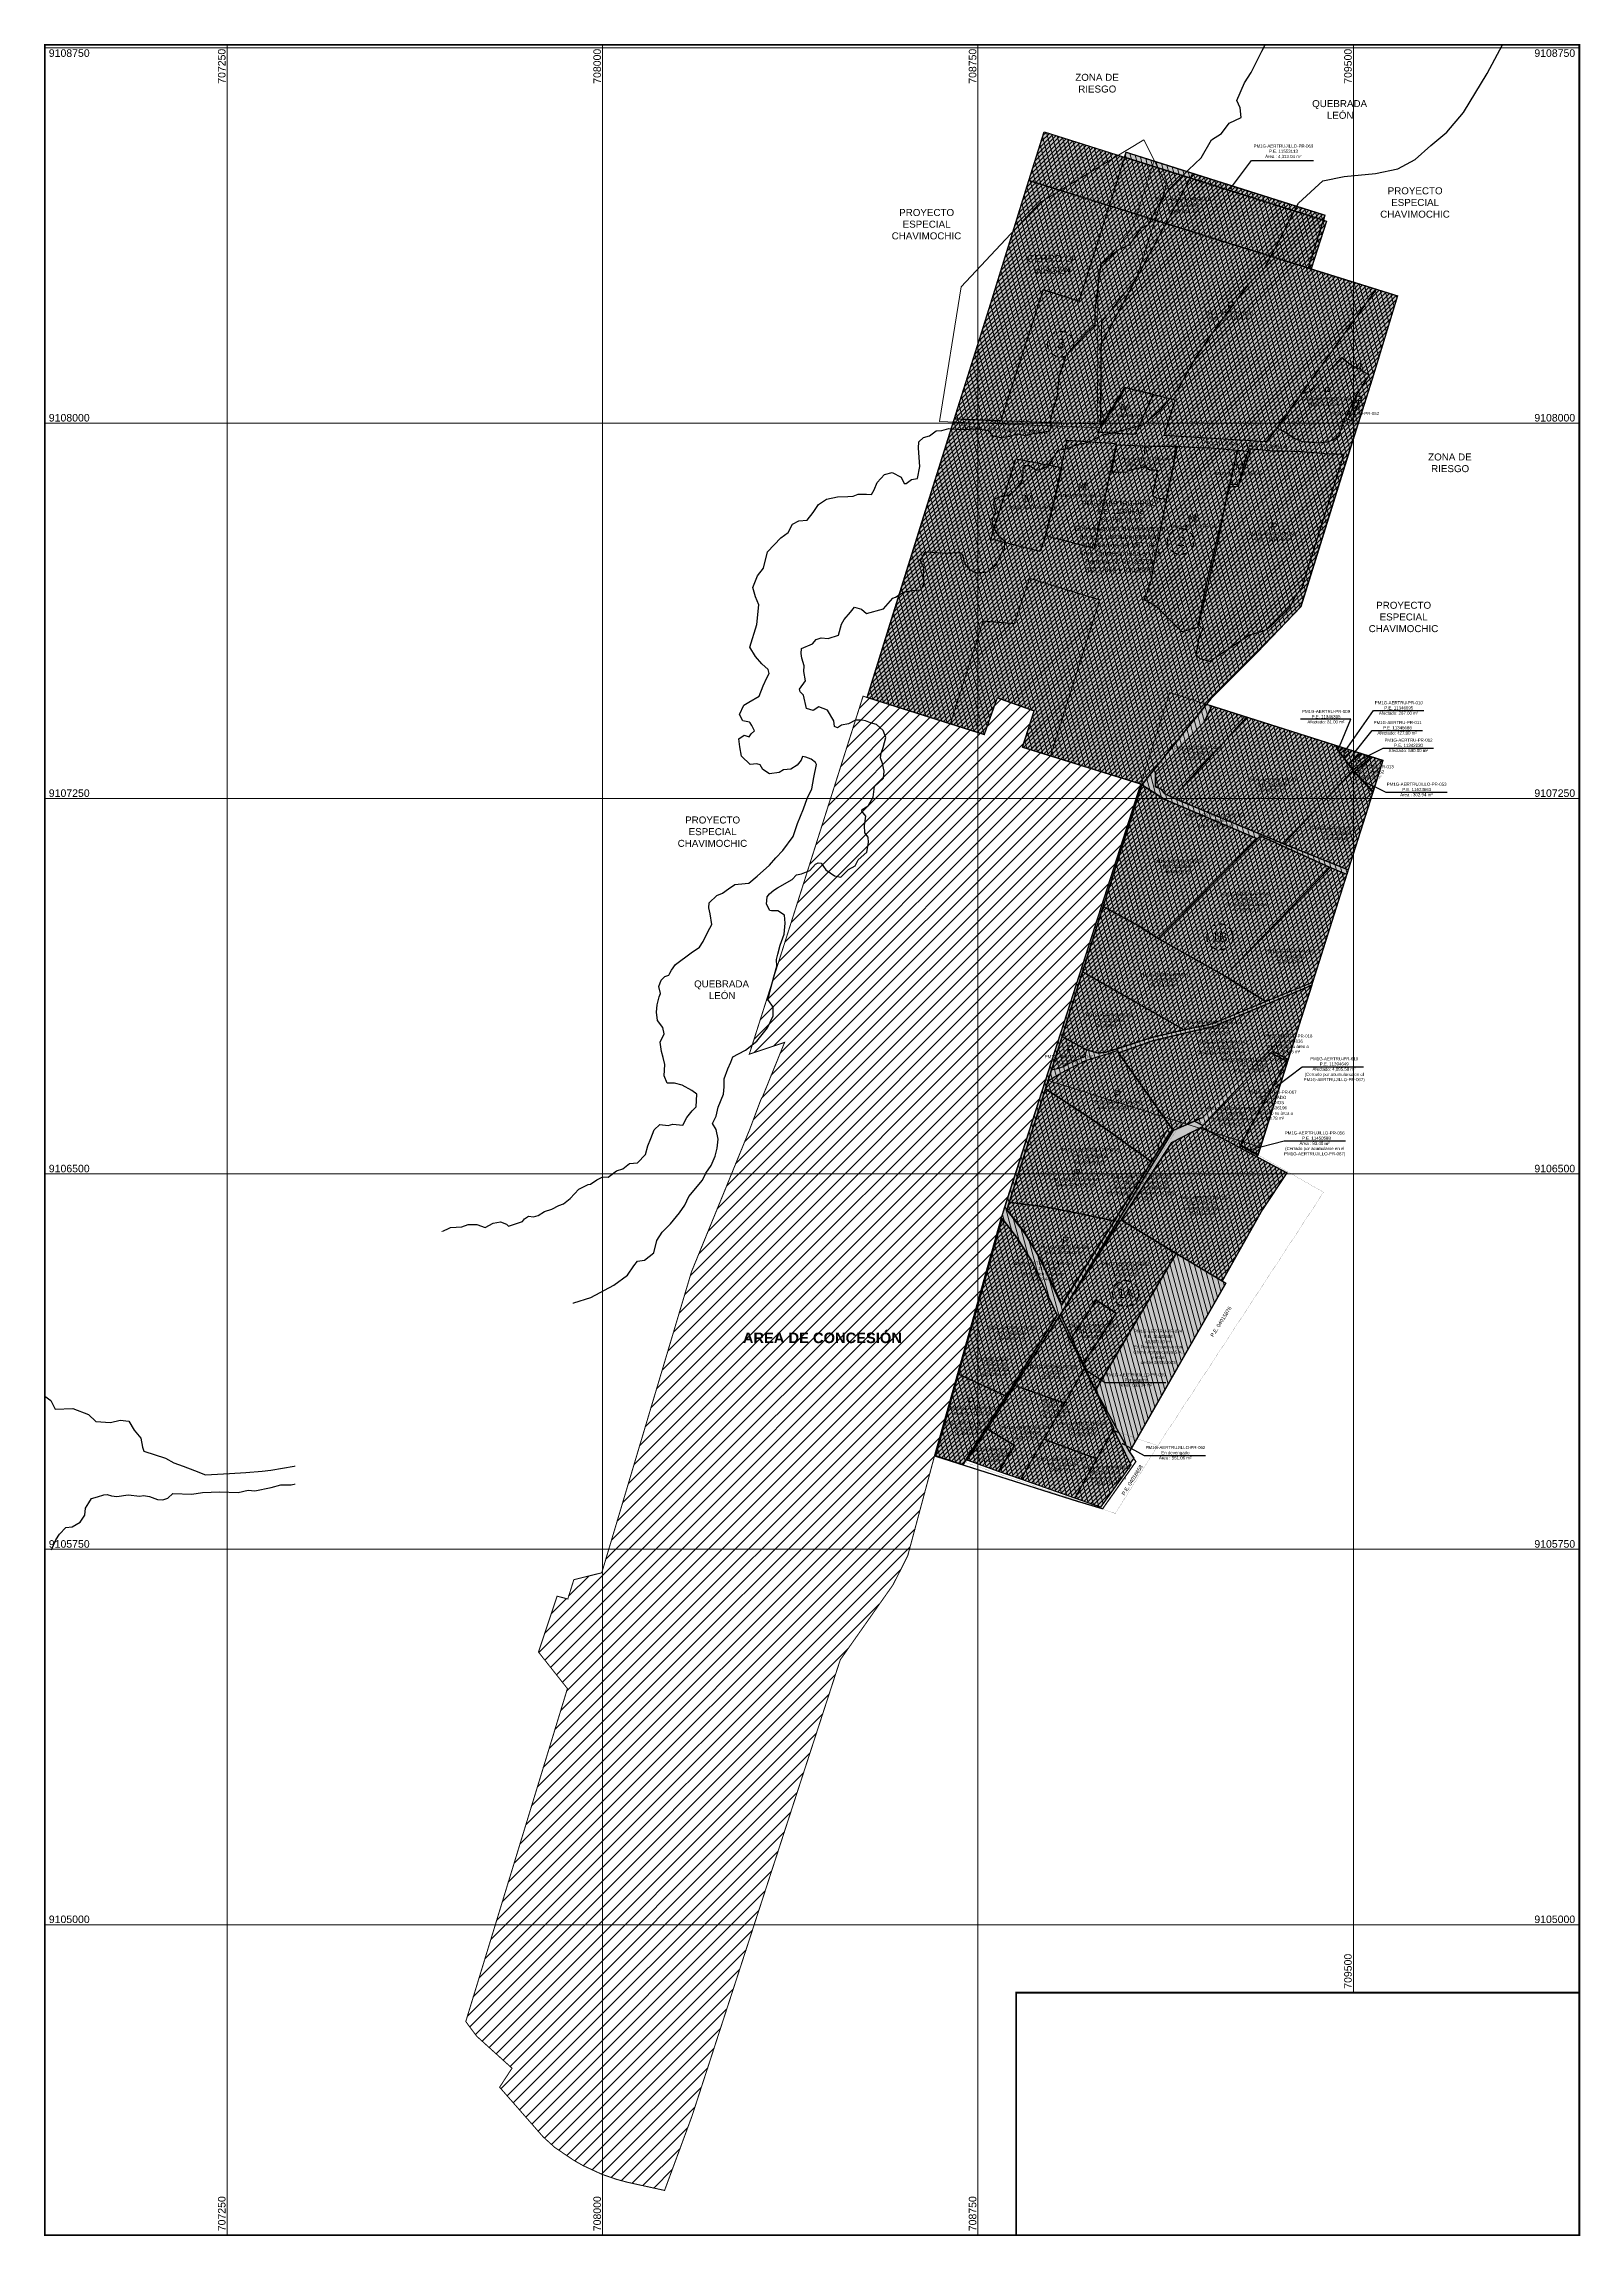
# Model space of a CAD drawing. Header units: inches. Extents: x 706884 to 709953, y 9104378 to 9108758.
import ezdxf
from ezdxf import colors
from ezdxf.entities.mleader import LeaderData, LeaderLine
from ezdxf.enums import TextEntityAlignment as Align
from ezdxf.math import Vec2, Vec3

# ---------------------------------------------------------------- set-up
doc = ezdxf.new("R2010")
doc.units = ezdxf.units.IN
doc.header["$MEASUREMENT"] = 0
doc.set_wipeout_variables(frame=1)
for name, pattern in [('CONTINUA', [0]), ('HIDDEN2', [4.7625, 3.175, -1.5875]), ('PHANTOM2', [1.25, 0.625, -0.125, 0.125, -0.125, 0.125, -0.125])]:
    doc.linetypes.add(name, pattern=pattern)
doc.layers.get('0').update_dxf_attribs({"lineweight": 0})
for name, color, linetype in [('ADQUIRIDO', 92, 'Continuous'), ('AFECTACION', 3, 'Continuous'), ('CONCESION WGS84', 4, 'Continuous'), ('ENTREGADO OPAT', 5, 'Continuous'), ('Faja Marginal Quebrada Leon 2019', 154, 'Continuous'), ('MEJORAS', 30, 'Continuous'), ('NO ADQUIRIDO', 2, 'Continuous'), ('PE 04015876', 34, 'Continuous'), ('PE 04016658', 144, 'Continuous'), ('PE 11427145', 192, 'Continuous'), ('PE 11444555', 192, 'Continuous'), ('Poligonos Ampliacion', 140, 'Continuous'), ('POSESION', 1, 'Continuous')]:
    doc.layers.add(name, color=color, linetype=linetype)
for name, color, linetype, lineweight in [('CERRO LA VIRGEN', 32, 'Continuous', 0), ('COLINDANTES', 7, 'Continuous', 0), ('COORD', 7, 'Continuous', 0), ('GRILLA', 253, 'Continuous', 13), ('PE 11536196', 192, 'Continuous', 0), ('PMD 2019', 6, 'Continuous', 0), ('PROPIEDAD MTC', 6, 'Continuous', 0), ('PROPIETARIOS', 7, 'Continuous', 0)]:
    doc.layers.add(name, color=color, linetype=linetype, lineweight=lineweight)
doc.styles.add('ARIAL', font='arial.ttf')
doc.styles.get("Standard").update_dxf_attribs({"font": 'arial.ttf'})
doc.styles.add('VERTICES', font='sanssb__.ttf')

# ---------------------------------------------------------------- blocks, each defined once
blk = doc.blocks.new('_Dot')
at = {"color": 0, "linetype": 'ByBlock', "lineweight": -2}
blk.add_line((-0.5, 0), (-1, 0), dxfattribs=at)
at = {"color": 0, "linetype": 'ByBlock', "const_width": 0.5}
blk.add_lwpolyline([(-0.25, 0, 1), (0.25, 0, 1)], format="xyb", close=True, dxfattribs=at)

msp = doc.modelspace()

# ---------------------------------------------------------------- hatches: boundary and pattern name
at = {"layer": 'ADQUIRIDO', "ltscale": 500, "transparency": 33554687}
h = msp.add_hatch(color=92, dxfattribs=at)
h.dxf.hatch_style = 1
h.paths.add_polyline_path([(708710.9, 9106100.2), (708806.5, 9106056.3), (708719.7, 9105918.6), (708664.6, 9105936.1)])
h.paths.add_polyline_path([(708798.6, 9106410.8), (708829.2, 9106371.1), (708857, 9106326.4), (708908.3, 9106217.8), (708806.5, 9106056.3), (708710.9, 9106100.2)])
h.paths.add_polyline_path([(708823.9, 9106077.2), (708923.1, 9106042.1), (708881.9, 9105970.3), (708835.8, 9105890.1), (708791.3, 9105905.8), (708822.7, 9105957.6), (708768.7, 9105990.8)])
h.paths.add_polyline_path([(708768.7, 9105990.8), (708822.7, 9105957.6), (708791.3, 9105905.8), (708728.3, 9105928)])
h.paths.add_polyline_path([(708881.9, 9105970.3), (708987.6, 9105931.1), (708943.3, 9105852.1), (708835.8, 9105890.1)])
h.paths.add_polyline_path([(709020.6, 9105990), (709055.7, 9105918.6), (708995, 9105833.9), (708943.3, 9105852.1)])
h.paths.add_polyline_path([(708962.9, 9106111.5), (709021.5, 9105991.7), (708987.6, 9105931.1), (708881.9, 9105970.3), (708923.1, 9106042.1)])
h.paths.add_polyline_path([(708912, 9106215.3), (708962.9, 9106111.5), (708923.1, 9106042.1), (708823.9, 9106077.2)])
h.paths.add_polyline_path([(708986, 9106247.5), (709026.3, 9106222.1), (708960.5, 9106120.8), (708936.6, 9106172.5)], flags=17)
h.paths.add_polyline_path([(709038.1, 9106406.9), (709145.9, 9106341.2), (708984.9, 9106068.1), (708960.5, 9106120.8), (709026.3, 9106222.1), (708986, 9106247.5), (708936.6, 9106172.5), (708914.8, 9106219.5), (709033.9, 9106406.5)])
h.paths.add_polyline_path([(709145.9, 9106341.2), (709245, 9106281.9), (709052.5, 9105945), (708984.9, 9106068.1)])
h.paths.add_polyline_path([(708918.4, 9106774.7), (708967, 9106747.9), (708989.9, 9106741.6), (709005.9, 9106743), (709028.3, 9106750.2), (709030.8, 9106742.2), (709139.9, 9106586.6), (709131.6, 9106579.7), (708916.6, 9106237.6), (708872.3, 9106334), (708844.4, 9106380.3), (708808, 9106428.6)])
h.paths.add_polyline_path([(709028.3, 9106750.2), (709097.2, 9106772.3), (709162, 9106787.6), (709186.8, 9106793.1), (709211.7, 9106798.4), (709219.2, 9106800.6), (709232.7, 9106805.8), (709325.1, 9106844.5), (709418.5, 9106882.9), (709416.8, 9106877.4), (709393.9, 9106866.9), (709220.5, 9106794.5), (709179.5, 9106785.1), (709098.7, 9106766.2), (709030.8, 9106742.2)])
h.paths.add_polyline_path([(708959.1, 9106903.9), (709162, 9106787.6), (709097.2, 9106772.3), (709005.9, 9106743), (708989.9, 9106741.6), (708967, 9106747.9), (708918.4, 9106774.7)])
h.paths.add_polyline_path([(709416.8, 9106877.3), (709395.7, 9106810.8), (709336.7, 9106750.2), (709198.4, 9106612.6), (709139.9, 9106586.6), (709030.8, 9106742.2), (709098.7, 9106766.2), (709179.5, 9106785.1), (709220.5, 9106794.5), (709393.9, 9106866.9)])
h.paths.add_polyline_path([(709182.6, 9106605.6), (709198.4, 9106612.6), (709336.7, 9106750.2), (709395.7, 9106810.8), (709391.7, 9106798.2), (709339.4, 9106745.1), (709335.5, 9106741.3), (709334.8, 9106741.7), (709199.1, 9106596.7)], flags=17)
h.paths.add_polyline_path([(709334.8, 9106741.7), (709366.8, 9106725), (709272.1, 9106553.1), (709196.3, 9106593.7)])
h.paths.add_polyline_path([(709339.4, 9106745.1), (709369.6, 9106728.4), (709309.5, 9106538.9), (709290.7, 9106549.6), (709274.7, 9106557.9), (709366.8, 9106725), (709335.5, 9106741.3)])
h.paths.add_polyline_path([(709274.7, 9106557.9), (709290.7, 9106549.6), (709309.5, 9106538.9), (709307.9, 9106534), (709272.1, 9106553.1)])
h.paths.add_polyline_path([(709391.7, 9106798.2), (709369.6, 9106728.4), (709339.4, 9106745.1)], flags=16)
h.paths.add_polyline_path([(709000.3, 9107034.4), (709069.8, 9106996.5), (709109.8, 9106970.2), (709242.9, 9106895.7), (709325.1, 9106844.5), (709232.7, 9106805.8), (709219.2, 9106800.6), (709211.7, 9106798.4), (709186.8, 9106793.1), (709162, 9106787.6), (708959.1, 9106903.9)])
h.paths.add_polyline_path([(709313.6, 9107175.2), (709453.6, 9107112.1), (709242.9, 9106895.7), (709109.8, 9106970.2)])
h.paths.add_polyline_path([(709453.7, 9107112.3), (709487, 9107098.7), (709418.5, 9106882.8), (709325.1, 9106844.5), (709242.9, 9106895.7)])
h.paths.add_polyline_path([(709077.5, 9107277.6), (709121.7, 9107248.8), (709308.2, 9107169.7), (709109.8, 9106970.2), (709069.8, 9106996.5), (709000.3, 9107034.4)])
h.paths.add_polyline_path([(709217, 9107435), (709286.8, 9107412.8), (709139.1, 9107252.4), (709123.6, 9107259.5), (709116.2, 9107269), (709104.8, 9107273.4), (709104.5, 9107303.2), (709202, 9107402.8)])
h.paths.add_polyline_path([(709287.6, 9107412.5), (709464.5, 9107356.4), (709468, 9107348.2), (709499.4, 9107306.6), (709360.7, 9107159.7), (709139.6, 9107251.7)])
h.paths.add_polyline_path([(709497.5, 9107345.9), (709514.9, 9107340.3), (709490, 9107319), (709480.7, 9107331.4)], flags=17)
h.paths.add_polyline_path([(709479.6, 9107351.6), (709497.5, 9107345.9), (709480.7, 9107331.4), (709471, 9107344.2)], flags=17)
h.paths.add_polyline_path([(709464.5, 9107356.4), (709479.6, 9107351.6), (709471, 9107344.2), (709468, 9107348.2)], flags=16)
h.paths.add_polyline_path([(709537.1, 9107333.3), (709559.1, 9107326.3), (709539.5, 9107264.4), (709503.1, 9107304)])
h.paths.add_polyline_path([(709514.9, 9107340.3), (709532.3, 9107334.8), (709499.4, 9107306.6), (709490, 9107319)], flags=17)
h.paths.add_polyline_path([(709498.7, 9107305.9), (709538.8, 9107262.2), (709489.7, 9107107.4), (709360.7, 9107159.7)])
h.paths.add_polyline_path([(708882.2, 9108582.3), (709446.1, 9108403.7), (709415.8, 9108308.1), (709236, 9108364.4), (708851.6, 9108484.6)])
h.paths.add_polyline_path([(708762.6, 9107377.8), (708528.6, 9107452), (708584.2, 9107629.6), (708642.1, 9107814.8), (708690.5, 9107969.5), (708772.2, 9108229.3), (708851.6, 9108484.6), (709236, 9108364.4), (709588.4, 9108254.2), (709537.7, 9108088.2), (709486, 9107925.7), (709394.9, 9107633.2), (709307, 9107541), (709215.1, 9107449.1), (709078.4, 9107278.1), (708839.2, 9107352.5), (708862, 9107425.1), (708788.7, 9107451.2)])
h = msp.add_hatch(color=92, dxfattribs=at)
h.dxf.hatch_style = 1
h.paths.add_polyline_path([(709046.2, 9108541.2), (709101.9, 9108523.6), (709443.2, 9108415.5), (709440.1, 9108405.6), (709043.1, 9108531.3)])
h = msp.add_hatch(color=92, dxfattribs=at)
h.dxf.hatch_style = 1
h.paths.add_polyline_path([(709206.5, 9107438.3), (709217, 9107435), (709202, 9107402.8), (709104.5, 9107303.2), (709104.8, 9107273.4), (709116.2, 9107269), (709123.6, 9107259.5), (709139.1, 9107252.4), (709286.9, 9107412.8), (709287.6, 9107412.5), (709139.6, 9107251.7), (709360.7, 9107159.7), (709489.7, 9107107.4), (709487, 9107098.6), (709453.7, 9107112.3), (709453.6, 9107112.1), (709313.6, 9107175.2), (709308.2, 9107169.7), (709121.7, 9107248.8), (709077.5, 9107277.6), (709078.4, 9107278.1)])
h.paths.add_polyline_path([(709532.3, 9107334.8), (709537.1, 9107333.3), (709503.1, 9107304), (709539.5, 9107264.4), (709538.8, 9107262.2), (709498.7, 9107305.9), (709499.4, 9107306.6)])
h = msp.add_hatch(color=92, dxfattribs=at)
h.dxf.hatch_style = 1
h.paths.add_polyline_path([(709075.5, 9107279), (709078.4, 9107278.1), (709077.5, 9107277.6), (709000.3, 9107034.4), (708959.1, 9106903.9), (708918.4, 9106774.7), (708808, 9106428.6), (708844.4, 9106380.3), (708872.3, 9106334), (708916.6, 9106237.6), (709131.6, 9106579.7), (709139.9, 9106586.6), (708912.1, 9106215.1), (708912, 9106215.3), (708823.9, 9106077.2), (708768.7, 9105990.8), (708728.3, 9105928), (708726.1, 9105928.8), (708908.3, 9106217.8), (708857, 9106326.4), (708829.2, 9106371.1), (708798.6, 9106410.8), (708664.6, 9105936.1), (708664.1, 9105936.3), (708773.6, 9106329.6), (708795.7, 9106408.2)])
h = msp.add_hatch(color=92, dxfattribs=at)
h.dxf.hatch_style = 1
h.paths.add_polyline_path([(709196.3, 9106593.7), (709367.4, 9106502.1), (709318.3, 9106429.1), (709237.9, 9106286.1), (709145.9, 9106341.2), (709038.1, 9106406.9), (709035.9, 9106408.2), (709137.2, 9106562.7)])
h = msp.add_hatch(color=92, dxfattribs=at)
h.dxf.hatch_style = 1
h.paths.add_polyline_path([(709022.1, 9105986.8), (709031.2, 9105983.7), (709052.5, 9105945), (709061.2, 9105931.8), (709054.1, 9105921.9)])
at = {"layer": 'ENTREGADO OPAT', "lineweight": 5}
h = msp.add_hatch(dxfattribs=at)
h.set_pattern_fill('ANSI31', color=256, scale=50, angle=180)
h.paths.add_polyline_path([(708882.2, 9108582.3), (709446.1, 9108403.7), (709415.8, 9108308.1), (709236, 9108364.4), (708851.6, 9108484.6)])
h.paths.add_polyline_path([(708762.6, 9107377.8), (708528.6, 9107452), (708584.2, 9107629.6), (708642.1, 9107814.8), (708690.5, 9107969.5), (708772.2, 9108229.3), (708851.6, 9108484.6), (709236, 9108364.4), (709588.4, 9108254.2), (709537.7, 9108088.2), (709486, 9107925.7), (709394.9, 9107633.2), (709307, 9107541), (709215.1, 9107449.1), (709078.4, 9107278.1), (708839.2, 9107352.5), (708862, 9107425.1), (708788.7, 9107451.2)])
h = msp.add_hatch(dxfattribs=at)
h.set_pattern_fill('ANSI31', color=256, scale=50, angle=180)
h.paths.add_polyline_path([(708918.4, 9106774.7), (708967, 9106747.9), (708963.7, 9106734.9), (708954.7, 9106730.4), (708946.8, 9106727.3), (708931.6, 9106720.2), (708920.2, 9106713.7), (708910.8, 9106710.9), (708896.8, 9106707.1)])
h.paths.add_polyline_path([(708890.2, 9106686.2), (708903.2, 9106694.2), (708916.9, 9106702.2), (708934.3, 9106711.4), (708966.6, 9106727.3), (709011, 9106740.6), (709028.2, 9106746.4), (709030.8, 9106742.2), (709139.9, 9106586.6), (709133.3, 9106583.1), (709127.4, 9106587), (709109.9, 9106559.1), (709112.2, 9106549.6), (709096.7, 9106524.5), (709085.8, 9106532.5), (709064.5, 9106547.6), (709052.4, 9106556.3), (709032.4, 9106570.6), (709026.8, 9106574.6), (709008, 9106588), (708985.1, 9106604), (708976, 9106610.3), (708967.5, 9106616.2), (708939.4, 9106634.4), (708913.7, 9106651.1), (708900.8, 9106659.5), (708891.7, 9106665.4), (708886.1, 9106669.1), (708884.9, 9106669.8)])
h.paths.add_polyline_path([(708813.2, 9106443.5), (708816.6, 9106443.1), (708836.3, 9106440.6), (708852.2, 9106438.5), (708867.9, 9106436.5), (708887.9, 9106433.9), (708935.8, 9106424.2), (708959.2, 9106419.3), (708970.8, 9106416.7), (709022.1, 9106406), (709019.7, 9106402.5), (709014.4, 9106394.2), (708995.6, 9106364.5), (708947.5, 9106288.7), (708939.8, 9106276.2), (708920.2, 9106245.5), (708916.3, 9106244), (708898.6, 9106280.6), (708876, 9106327.3), (708872.4, 9106334.5), (708870, 9106338.7), (708865.2, 9106346.9), (708858.6, 9106358.1), (708844.5, 9106382.3), (708820.4, 9106413.7), (708808, 9106428.7), (708812.8, 9106443.6)])
h.paths.add_polyline_path([(708884.9, 9106669.8), (708886.1, 9106669.1), (708891.7, 9106665.4), (708900.8, 9106659.5), (708913.7, 9106651.1), (708939.4, 9106634.4), (708967.5, 9106616.2), (708976, 9106610.3), (708985.1, 9106604), (709008, 9106588), (709026.8, 9106574.6), (709032.4, 9106570.6), (709052.4, 9106556.3), (709064.5, 9106547.6), (709085.8, 9106532.5), (709096.7, 9106524.5), (709022.1, 9106406), (708970.8, 9106416.7), (708959.2, 9106419.3), (708935.8, 9106424.2), (708887.9, 9106433.9), (708867.9, 9106436.5), (708852.2, 9106438.5), (708836.3, 9106440.6), (708816.6, 9106443.1), (708813.2, 9106443.5), (708812.8, 9106443.6)])
h.paths.add_polyline_path([(709292, 9107949.6), (709318.1, 9107946.6), (709340, 9107944.5), (709353.2, 9107944.7), (709396.5, 9107943.4), (709437.4, 9107940.1), (709443, 9107939.6), (709481.2, 9107937.9), (709403.3, 9107691.7), (709396.8, 9107671.3), (709384, 9107654.1), (709372.3, 9107631), (709338.2, 9107597.6), (709329, 9107588.9), (709317.6, 9107584), (709292.2, 9107576.4), (709213.6, 9107523.7), (709194.1, 9107529.4), (709186.1, 9107537.4), (709191.9, 9107572.7), (709199.4, 9107589), (709191.4, 9107596.7), (709230.9, 9107766.7), (709251.7, 9107878.1), (709271.3, 9107878.4), (709286, 9107931.8)])
h.paths.add_polyline_path([(709476.8, 9108131), (709492.7, 9108118.9), (709506.8, 9108110), (709511.7, 9108119.9), (709515.8, 9108117.9), (709515.7, 9108116.9), (709513, 9108111.7), (709514.5, 9108110.9), (709512.5, 9108107), (709531.6, 9108096.8), (709505.4, 9108056.3), (709490, 9108025), (709482.9, 9108009.1), (709470.5, 9107974.4), (709461, 9107966.6), (709447.8, 9107962.2), (709431.4, 9107960.2), (709398.7, 9107962.7), (709382, 9107969.5), (709363.4, 9107982.3), (709348.6, 9107989.2), (709396.4, 9108057.8), (709405.2, 9108062), (709415.7, 9108064.6), (709440.4, 9108093.3)])
h.paths.add_polyline_path([(709179.1, 9108499.1), (709443.1, 9108415.5), (709412.8, 9108321.3), (709413.3, 9108321.2), (709409.8, 9108310), (709545.4, 9108267.6), (709336.2, 9107976.1), (709326.1, 9107963), (709121.8, 9107975.7), (709144.3, 9108045.7), (709044.5, 9108070.6), (708995.6, 9107990.8), (708996.3, 9108157.8)])
h = msp.add_hatch(dxfattribs=at)
h.set_pattern_fill('ANSI31', color=256, scale=50, angle=180)
h.paths.add_polyline_path([(709145.3, 9107954.1), (709199.5, 9107950.6), (709208.5, 9107951.1), (709268.7, 9107946.2), (709251.7, 9107872.2), (709204.3, 9107673.1), (709188.3, 9107592.1), (709157.3, 9107583.1), (709107.2, 9107632.8), (709081.6, 9107647.6), (709087.3, 9107658.9), (709096.5, 9107688.5), (709100.3, 9107710.4), (709102.9, 9107725.5), (709105.8, 9107742.6), (709119.9, 9107813.1), (709124.5, 9107835.3), (709131.4, 9107868.8), (709133, 9107876.6), (709136, 9107891.1), (709139.9, 9107909.4), (709145.2, 9107953.2)])
h.paths.add_polyline_path([(709268.7, 9107946.2), (709293.6, 9107943.5), (709269.7, 9107873.2), (709251.7, 9107872.2)])
h.paths.add_polyline_path([(709507.8, 9108054.9), (709516.7, 9108052.3), (709514.2, 9108044.4), (709510.7, 9108045.1), (709497.1, 9108004.9), (709489.7, 9108007.1), (709491.8, 9108012.4)])
h.paths.add_polyline_path([(709043.7, 9108072.2), (709099.9, 9108058.2), (709064, 9107977.7), (708990.8, 9107981.5), (708993.7, 9107990.2)])
h.paths.add_polyline_path([(708928.4, 9107965.8), (709026.2, 9107959.2), (708982.7, 9107754.2), (708982.1, 9107749.3), (708885.2, 9107774.8), (708905.7, 9107859.2)])
h.paths.add_polyline_path([(708825.7, 9107929), (708917.6, 9107911.7), (708907.4, 9107866.9), (708885.2, 9107774.8), (708873.6, 9107743.8), (708776, 9107768.3)])
h = msp.add_hatch(dxfattribs=at)
h.set_pattern_fill('ANSI31', color=256, scale=50, angle=180)
h.paths.add_polyline_path([(709026.5, 9107956.9), (709097.5, 9107954.2), (709148, 9107954), (709125.9, 9107848.5), (709106.7, 9107850.4), (709098.6, 9107854.7), (709109.2, 9107905.7), (709106.5, 9107905.9), (709103.1, 9107906), (709099.8, 9107905.8), (709095.7, 9107905.9), (709091.6, 9107907.6), (709087.6, 9107912.2), (709085.2, 9107915.9), (709081.9, 9107913.3), (709077.8, 9107911.7), (709064.7, 9107908.9), (709051.4, 9107905), (709047.5, 9107902.3), (709017.4, 9107901.6)])
h = msp.add_hatch(dxfattribs=at)
h.set_pattern_fill('ANSI31', color=256, scale=50, angle=180)
h.paths.add_polyline_path([(709537.1, 9107333.3), (709559.1, 9107326.3), (709539.5, 9107264.4), (709503.1, 9107304)])
h.paths.add_polyline_path([(709514.9, 9107340.3), (709532.3, 9107334.8), (709499.4, 9107306.6), (709490, 9107319)])
h.paths.add_polyline_path([(709497.5, 9107345.9), (709514.9, 9107340.3), (709490, 9107319), (709480.7, 9107331.4)])
h.paths.add_polyline_path([(709464.5, 9107356.4), (709479.6, 9107351.6), (709471, 9107344.2), (709468, 9107348.2)], flags=16)
h.paths.add_polyline_path([(709479.6, 9107351.6), (709497.5, 9107345.9), (709480.7, 9107331.4), (709471, 9107344.2)], flags=17)
h.paths.add_polyline_path([(709287.6, 9107412.5), (709464.5, 9107356.4), (709468, 9107348.2), (709499.4, 9107306.6), (709360.7, 9107159.7), (709139.6, 9107251.7)])
h.paths.add_polyline_path([(709498.7, 9107305.9), (709538.8, 9107262.2), (709489.7, 9107107.4), (709360.7, 9107159.7)])
h.paths.add_polyline_path([(709217, 9107435), (709286.8, 9107412.8), (709139.1, 9107252.4), (709123.6, 9107259.5), (709116.2, 9107269), (709104.8, 9107273.4), (709104.5, 9107303.2), (709202, 9107402.8)])
h = msp.add_hatch(dxfattribs=at)
h.set_pattern_fill('ANSI31', color=256, scale=50, angle=180)
h.paths.add_polyline_path([(709077.5, 9107277.6), (709121.7, 9107248.8), (709308.2, 9107169.7), (709109.8, 9106970.2), (709069.8, 9106996.5), (709000.3, 9107034.4)])
h.paths.add_polyline_path([(709313.6, 9107175.2), (709453.6, 9107112.1), (709242.9, 9106895.7), (709109.8, 9106970.2)])
h.paths.add_polyline_path([(709453.7, 9107112.3), (709487, 9107098.7), (709418.5, 9106882.8), (709325.1, 9106844.5), (709242.9, 9106895.7)])
h.paths.add_polyline_path([(709000.3, 9107034.4), (709069.8, 9106996.5), (709109.8, 9106970.2), (709242.9, 9106895.7), (709325.1, 9106844.5), (709232.7, 9106805.8), (709219.2, 9106800.6), (709211.7, 9106798.4), (709186.8, 9106793.1), (709162, 9106787.6), (708959.1, 9106903.9)])
h.paths.add_polyline_path([(708959.1, 9106903.9), (709162, 9106787.6), (709097.2, 9106772.3), (709005.9, 9106743), (708989.9, 9106741.6), (708967, 9106747.9), (708918.4, 9106774.7)])
h = msp.add_hatch(dxfattribs=at)
h.set_pattern_fill('ANSI31', color=256, scale=50, angle=180)
h.paths.add_polyline_path([(709416.8, 9106877.3), (709395.7, 9106810.8), (709336.7, 9106750.2), (709198.4, 9106612.6), (709139.9, 9106586.6), (709030.8, 9106742.2), (709098.7, 9106766.2), (709179.5, 9106785.1), (709220.5, 9106794.5), (709393.9, 9106866.9)])
h = msp.add_hatch(dxfattribs=at)
h.set_pattern_fill('ANSI31', color=256, scale=50, angle=180)
h.paths.add_polyline_path([(709391.7, 9106798.2), (709369.6, 9106728.4), (709339.4, 9106745.1)])
h.paths.add_polyline_path([(709339.4, 9106745.1), (709369.6, 9106728.4), (709307.9, 9106534), (709272.1, 9106553.1), (709366.8, 9106725), (709335.5, 9106741.3)])
h = msp.add_hatch(dxfattribs=at)
h.set_pattern_fill('ANSI31', color=256, scale=50, angle=180)
h.paths.add_polyline_path([(709334.8, 9106741.7), (709366.8, 9106725), (709272.1, 9106553.1), (709196.3, 9106593.7)])
h = msp.add_hatch(dxfattribs=at)
h.set_pattern_fill('ANSI31', color=256, scale=50, angle=180)
h.paths.add_polyline_path([(709196.3, 9106593.7), (709367.4, 9106502.1), (709318.3, 9106429.1), (709237.9, 9106286.1), (709145.9, 9106341.2), (709035.9, 9106408.2), (709137.2, 9106562.7)])
h.paths.add_polyline_path([(709038.1, 9106406.9), (709145.9, 9106341.2), (708984.9, 9106068.1), (708960.5, 9106120.8), (709026.3, 9106222.1), (708986, 9106247.5), (708936.6, 9106172.5), (708914.8, 9106219.5), (709033.9, 9106406.5)])
h = msp.add_hatch(dxfattribs=at)
h.set_pattern_fill('ANSI31', color=256, scale=50, angle=180)
h.paths.add_polyline_path([(708798.6, 9106410.8), (708829.2, 9106371.1), (708857, 9106326.4), (708908.3, 9106217.8), (708719.7, 9105918.6), (708664.6, 9105936.1)])
h = msp.add_hatch(dxfattribs=at)
h.set_pattern_fill('ANSI31', color=256, scale=50, angle=180)
h.paths.add_polyline_path([(708986, 9106247.5), (709026.3, 9106222.1), (708960.5, 9106120.8), (708936.6, 9106172.5)])
h = msp.add_hatch(dxfattribs=at)
h.set_pattern_fill('ANSI31', color=256, scale=50, angle=180)
h.paths.add_polyline_path([(708943.3, 9105852.1), (708835.8, 9105890.1), (708791.3, 9105905.8), (708728.3, 9105928), (708768.7, 9105990.8), (708823.9, 9106077.2), (708912, 9106215.3), (708962.9, 9106111.5), (709021.5, 9105991.7), (708987.6, 9105931.1)])
h = msp.add_hatch(dxfattribs=at)
h.set_pattern_fill('ANSI31', color=256, scale=50, angle=180)
h.paths.add_polyline_path([(709020.6, 9105990), (709055.7, 9105918.6), (708995, 9105833.9), (708943.3, 9105852.1)])
at = {"layer": 'NO ADQUIRIDO', "transparency": 33554623}
h = msp.add_hatch(color=256, dxfattribs=at)
h.dxf.hatch_style = 1
h.paths.add_polyline_path([(709139.9, 9106586.6), (709182.6, 9106605.6), (709199.1, 9106596.7), (709196.3, 9106593.7), (709137.2, 9106562.7), (709035.9, 9106408.2), (709038.1, 9106406.9), (709033.9, 9106406.5), (708914.8, 9106219.5), (708914.8, 9106219.5)])
h.paths.add_polyline_path([(708912.1, 9106215.1), (708914.8, 9106219.5), (708936.6, 9106172.5), (708960.5, 9106120.8), (708984.9, 9106068.1), (709031.2, 9105983.7), (709022.1, 9105986.8), (709020.6, 9105990), (709021.5, 9105991.7), (708962.9, 9106111.5)])
at = {"layer": 'PROPIEDAD MTC', "lineweight": 5}
h = msp.add_hatch(dxfattribs=at)
h.set_pattern_fill('ANSI31', color=256, scale=75, angle=60)
h.paths.add_polyline_path([(709145.9, 9106341.2), (709245, 9106281.9), (709052.5, 9105945), (708984.9, 9106068.1)])
h.paths.add_polyline_path([(709196.3, 9106593.7), (709367.4, 9106502.1), (709318.3, 9106429.1), (709237.9, 9106286.1), (709145.9, 9106341.2), (709035.9, 9106408.2), (709137.2, 9106562.7)])
h.paths.add_polyline_path([(708959.1, 9106903.9), (709162, 9106787.6), (709097.2, 9106772.3), (709005.9, 9106743), (708989.9, 9106741.6), (708967, 9106747.9), (708918.4, 9106774.7)])
h.paths.add_polyline_path([(708918.4, 9106774.7), (708967, 9106747.9), (708989.9, 9106741.6), (709005.9, 9106743), (709028.3, 9106750.2), (709030.8, 9106742.2), (709139.9, 9106586.6), (709131.6, 9106579.7), (708916.6, 9106237.6), (708872.3, 9106334), (708844.4, 9106380.3), (708808, 9106428.6)])
h.paths.add_polyline_path([(709028.3, 9106750.2), (709097.2, 9106772.3), (709162, 9106787.6), (709186.8, 9106793.1), (709211.7, 9106798.4), (709219.2, 9106800.6), (709232.7, 9106805.8), (709325.1, 9106844.5), (709418.5, 9106882.9), (709416.8, 9106877.4), (709393.9, 9106866.9), (709220.5, 9106794.5), (709179.5, 9106785.1), (709098.7, 9106766.2), (709030.8, 9106742.2)])
h.paths.add_polyline_path([(709416.8, 9106877.3), (709395.7, 9106810.8), (709336.7, 9106750.2), (709198.4, 9106612.6), (709139.9, 9106586.6), (709030.8, 9106742.2), (709098.7, 9106766.2), (709179.5, 9106785.1), (709220.5, 9106794.5), (709393.9, 9106866.9)])
h.paths.add_polyline_path([(709182.6, 9106605.6), (709198.4, 9106612.6), (709336.7, 9106750.2), (709395.7, 9106810.8), (709391.7, 9106798.2), (709339.4, 9106745.1), (709335.5, 9106741.3), (709334.8, 9106741.7), (709199.1, 9106596.7)], flags=17)
h.paths.add_polyline_path([(709334.8, 9106741.7), (709366.8, 9106725), (709272.1, 9106553.1), (709196.3, 9106593.7)])
h.paths.add_polyline_path([(709391.7, 9106798.2), (709369.6, 9106728.4), (709339.4, 9106745.1)], flags=16)
h.paths.add_polyline_path([(709339.4, 9106745.1), (709369.6, 9106728.4), (709309.5, 9106538.9), (709290.7, 9106549.6), (709274.7, 9106557.9), (709366.8, 9106725), (709335.5, 9106741.3)])
h.paths.add_polyline_path([(709274.7, 9106557.9), (709290.7, 9106549.6), (709309.5, 9106538.9), (709308, 9106534.2), (709272.1, 9106553.1)], flags=16)
h.paths.add_polyline_path([(709000.3, 9107034.4), (709069.8, 9106996.5), (709109.8, 9106970.2), (709242.9, 9106895.7), (709325.1, 9106844.5), (709232.7, 9106805.8), (709219.2, 9106800.6), (709211.7, 9106798.4), (709186.8, 9106793.1), (709162, 9106787.6), (708959.1, 9106903.9)])
h.paths.add_polyline_path([(709077.5, 9107277.6), (709121.7, 9107248.8), (709308.2, 9107169.7), (709109.8, 9106970.2), (709069.8, 9106996.5), (709000.3, 9107034.4)])
h.paths.add_polyline_path([(709313.6, 9107175.2), (709453.6, 9107112.1), (709242.9, 9106895.7), (709109.8, 9106970.2)])
h.paths.add_polyline_path([(709453.7, 9107112.3), (709487, 9107098.7), (709418.5, 9106882.8), (709325.1, 9106844.5), (709242.9, 9106895.7)])
h.paths.add_polyline_path([(709498.7, 9107305.9), (709538.8, 9107262.2), (709489.7, 9107107.4), (709360.7, 9107159.7)])
h.paths.add_polyline_path([(709287.6, 9107412.5), (709464.5, 9107356.4), (709468, 9107348.2), (709499.4, 9107306.6), (709360.7, 9107159.7), (709139.6, 9107251.7)])
h.paths.add_polyline_path([(709537.1, 9107333.3), (709559.1, 9107326.3), (709539.5, 9107264.4), (709503.1, 9107304)])
h.paths.add_polyline_path([(709514.9, 9107340.3), (709532.3, 9107334.8), (709499.4, 9107306.6), (709490, 9107319)], flags=17)
h.paths.add_polyline_path([(709497.5, 9107345.9), (709514.9, 9107340.3), (709490, 9107319), (709480.7, 9107331.4)], flags=17)
h.paths.add_polyline_path([(709479.6, 9107351.6), (709497.5, 9107345.9), (709480.7, 9107331.4), (709471, 9107344.2)], flags=17)
h.paths.add_polyline_path([(709464.5, 9107356.4), (709479.6, 9107351.6), (709471, 9107344.2), (709468, 9107348.2)], flags=16)
h.paths.add_polyline_path([(709217, 9107435), (709286.8, 9107412.8), (709139.1, 9107252.4), (709123.6, 9107259.5), (709116.2, 9107269), (709104.8, 9107273.4), (709104.5, 9107303.2), (709202, 9107402.8)])
h.paths.add_polyline_path([(708762.6, 9107377.8), (708528.6, 9107452), (708584.2, 9107629.6), (708642.1, 9107814.8), (708690.5, 9107969.5), (708772.2, 9108229.3), (708851.6, 9108484.6), (709236, 9108364.4), (709588.4, 9108254.2), (709537.7, 9108088.2), (709486, 9107925.7), (709394.9, 9107633.2), (709307, 9107541), (709215.1, 9107449.1), (709078.4, 9107278.1), (708839.2, 9107352.5), (708862, 9107425.1), (708788.7, 9107451.2)])
h.paths.add_polyline_path([(708882.2, 9108582.3), (709446.1, 9108403.7), (709415.8, 9108308.1), (709236, 9108364.4), (708851.6, 9108484.6)])
h = msp.add_hatch(dxfattribs=at)
h.set_pattern_fill('ANSI31', color=256, scale=75, angle=60)
h.paths.add_polyline_path([(709046.2, 9108541.2), (709101.9, 9108523.6), (709443.2, 9108415.5), (709440.1, 9108405.6), (709043.1, 9108531.3)])
h = msp.add_hatch(dxfattribs=at)
h.set_pattern_fill('ANSI31', color=256, scale=75, angle=60)
h.paths.add_polyline_path([(709532.3, 9107334.8), (709537.1, 9107333.3), (709503.1, 9107304), (709539.5, 9107264.4), (709538.8, 9107262.2), (709498.7, 9107305.9), (709499.4, 9107306.6)])
h.paths.add_polyline_path([(709206.5, 9107438.3), (709217, 9107435), (709202, 9107402.8), (709104.5, 9107303.2), (709104.8, 9107273.4), (709116.2, 9107269), (709123.6, 9107259.5), (709139.1, 9107252.4), (709286.9, 9107412.8), (709287.6, 9107412.5), (709139.6, 9107251.7), (709360.7, 9107159.7), (709489.7, 9107107.4), (709487, 9107098.6), (709453.7, 9107112.3), (709453.6, 9107112.1), (709313.6, 9107175.2), (709308.2, 9107169.7), (709121.7, 9107248.8), (709077.5, 9107277.6), (709078.4, 9107278.1)])
h = msp.add_hatch(dxfattribs=at)
h.set_pattern_fill('ANSI31', color=256, scale=75, angle=60)
h.set_pattern_definition([(105, (-627.939, 0), (-9.055554621, -2.426428548), [])])
h.paths.add_polyline_path([(709075.5, 9107279), (709078.4, 9107278.1), (709077.5, 9107277.6), (709000.3, 9107034.4), (708959.1, 9106903.9), (708918.4, 9106774.7), (708808, 9106428.6), (708844.4, 9106380.3), (708872.3, 9106334), (708916.6, 9106237.6), (709131.6, 9106579.7), (709139.9, 9106586.6), (708912.1, 9106215.1), (708912, 9106215.3), (708823.9, 9106077.2), (708768.7, 9105990.8), (708728.3, 9105928), (708726.1, 9105928.8), (708908.3, 9106217.8), (708857, 9106326.4), (708829.2, 9106371.1), (708798.6, 9106410.8), (708664.6, 9105936.1), (708664.1, 9105936.3), (708773.6, 9106329.6), (708795.7, 9106408.2)])
h = msp.add_hatch(dxfattribs=at)
h.set_pattern_fill('ANSI31', color=256, scale=75, angle=60)
h.paths.add_polyline_path([(708798.6, 9106410.8), (708829.2, 9106371.1), (708857, 9106326.4), (708908.3, 9106217.8), (708719.7, 9105918.6), (708664.6, 9105936.1)])
h = msp.add_hatch(dxfattribs=at)
h.set_pattern_fill('ANSI31', color=256, scale=75, angle=60)
h.paths.add_polyline_path([(708986, 9106247.5), (709026.3, 9106222.1), (708960.5, 9106120.8), (708936.6, 9106172.5)], flags=17)
h.paths.add_polyline_path([(709038.1, 9106406.9), (709145.9, 9106341.2), (708984.9, 9106068.1), (708960.5, 9106120.8), (709026.3, 9106222.1), (708986, 9106247.5), (708936.6, 9106172.5), (708914.8, 9106219.5), (709033.9, 9106406.5)])
h = msp.add_hatch(dxfattribs=at)
h.set_pattern_fill('ANSI31', color=256, scale=75, angle=60)
h.paths.add_polyline_path([(708943.3, 9105852.1), (708835.8, 9105890.1), (708791.3, 9105905.8), (708728.3, 9105928), (708768.7, 9105990.8), (708823.9, 9106077.2), (708912, 9106215.3), (708962.9, 9106111.5), (709021.5, 9105991.7), (708987.6, 9105931.1)])
h = msp.add_hatch(dxfattribs=at)
h.set_pattern_fill('ANSI31', color=256, scale=75, angle=60)
h.paths.add_polyline_path([(709020.6, 9105990), (709055.7, 9105918.6), (708995, 9105833.9), (708943.3, 9105852.1)])

# ---------------------------------------------------------------- linework, layer by layer
at = {"layer": 'ADQUIRIDO', "color": 96}
for points in [[(708882.2, 9108582.3), (709446.1, 9108403.7), (709415.8, 9108308.1), (709236, 9108364.4), (708851.6, 9108484.6), (708882.2, 9108582.3)], [(709046.2, 9108541.2), (709101.9, 9108523.6), (709443.2, 9108415.5), (709440.1, 9108405.6), (709043.1, 9108531.3)], [(708762.6, 9107377.8), (708528.6, 9107452), (708584.2, 9107629.6), (708642.1, 9107814.8), (708690.5, 9107969.5), (708772.2, 9108229.3), (708851.6, 9108484.6), (709236, 9108364.4), (709588.4, 9108254.2), (709537.7, 9108088.2), (709486, 9107925.7), (709394.9, 9107633.2), (709307, 9107541), (709215.1, 9107449.1), (709078.4, 9107278.1), (708839.2, 9107352.5), (708862, 9107425.1), (708788.7, 9107451.2), (708762.6, 9107377.8)], [(709206.5, 9107438.3), (709217, 9107435), (709202, 9107402.8), (709104.5, 9107303.2), (709104.8, 9107273.4), (709116.2, 9107269), (709123.6, 9107259.5), (709139.1, 9107252.4), (709286.9, 9107412.8), (709287.6, 9107412.5), (709139.6, 9107251.7), (709360.7, 9107159.7), (709489.7, 9107107.4), (709487, 9107098.6), (709453.7, 9107112.3), (709453.6, 9107112.1), (709313.6, 9107175.2), (709308.2, 9107169.7), (709121.7, 9107248.8), (709077.5, 9107277.6), (709078.4, 9107278.1)], [(709217, 9107435), (709286.8, 9107412.8), (709139.1, 9107252.4), (709123.6, 9107259.5), (709116.2, 9107269), (709104.8, 9107273.4), (709104.5, 9107303.2), (709202, 9107402.8)], [(709287.6, 9107412.5), (709464.5, 9107356.4), (709468, 9107348.2), (709499.4, 9107306.6), (709360.7, 9107159.7), (709139.6, 9107251.7)], [(709464.5, 9107356.4), (709479.6, 9107351.6), (709471, 9107344.2), (709468, 9107348.2)], [(709479.6, 9107351.6), (709497.5, 9107345.9), (709480.7, 9107331.4), (709471, 9107344.2)], [(709497.5, 9107345.9), (709514.9, 9107340.3), (709490, 9107319), (709480.7, 9107331.4)], [(709514.9, 9107340.3), (709532.3, 9107334.8), (709499.4, 9107306.6), (709490, 9107319)], [(709532.3, 9107334.8), (709537.1, 9107333.3), (709503.1, 9107304), (709539.5, 9107264.4), (709538.8, 9107262.2), (709498.7, 9107305.9), (709499.4, 9107306.6)], [(709532.3, 9107334.8), (709537.1, 9107333.3), (709503.1, 9107304), (709539.5, 9107264.4), (709538.8, 9107262.2), (709498.7, 9107305.9), (709499.4, 9107306.6)], [(709537.1, 9107333.3), (709559.1, 9107326.3), (709539.5, 9107264.4), (709503.1, 9107304)], [(709498.7, 9107305.9), (709538.8, 9107262.2), (709489.7, 9107107.4), (709360.7, 9107159.7)], [(709075.5, 9107279), (709078.4, 9107278.1), (709077.5, 9107277.6), (709000.3, 9107034.4), (708959.1, 9106903.9), (708918.4, 9106774.7), (708808, 9106428.6), (708844.4, 9106380.3), (708872.3, 9106334), (708916.6, 9106237.6), (709131.6, 9106579.7), (709139.9, 9106586.6), (708912.1, 9106215.1), (708912, 9106215.3), (708823.9, 9106077.2), (708768.7, 9105990.8), (708728.3, 9105928), (708726.1, 9105928.8), (708908.3, 9106217.8), (708857, 9106326.4), (708829.2, 9106371.1), (708798.6, 9106410.8), (708664.6, 9105936.1), (708664.1, 9105936.3), (708773.6, 9106329.6), (708795.7, 9106408.2)], [(709077.5, 9107277.6), (709121.7, 9107248.8), (709308.2, 9107169.7), (709109.8, 9106970.2), (709069.8, 9106996.5), (709000.3, 9107034.4)], [(709313.6, 9107175.2), (709453.6, 9107112.1), (709242.9, 9106895.7), (709109.8, 9106970.2)], [(709453.7, 9107112.3), (709487, 9107098.7), (709418.5, 9106882.8), (709325.1, 9106844.5), (709242.9, 9106895.7)], [(709000.3, 9107034.4), (709069.8, 9106996.5), (709109.8, 9106970.2), (709242.9, 9106895.7), (709325.1, 9106844.5), (709232.7, 9106805.8), (709219.2, 9106800.6), (709211.7, 9106798.4), (709186.8, 9106793.1), (709162, 9106787.6), (708959.1, 9106903.9)], [(708959.1, 9106903.9), (709162, 9106787.6), (709097.2, 9106772.3), (709005.9, 9106743), (708989.9, 9106741.6), (708967, 9106747.9), (708918.4, 9106774.7)], [(709028.3, 9106750.2), (709097.2, 9106772.3), (709162, 9106787.6), (709186.8, 9106793.1), (709211.7, 9106798.4), (709219.2, 9106800.6), (709232.7, 9106805.8), (709325.1, 9106844.5), (709418.5, 9106882.9), (709416.8, 9106877.4), (709393.9, 9106866.9), (709220.5, 9106794.5), (709179.5, 9106785.1), (709098.7, 9106766.2), (709030.8, 9106742.2)], [(709416.8, 9106877.3), (709395.7, 9106810.8), (709336.7, 9106750.2), (709198.4, 9106612.6), (709139.9, 9106586.6), (709030.8, 9106742.2), (709098.7, 9106766.2), (709179.5, 9106785.1), (709220.5, 9106794.5), (709393.9, 9106866.9)], [(709182.6, 9106605.6), (709198.4, 9106612.6), (709336.7, 9106750.2), (709395.7, 9106810.8), (709391.7, 9106798.2), (709339.4, 9106745.1), (709335.5, 9106741.3), (709334.8, 9106741.7), (709199.1, 9106596.7)], [(708918.4, 9106774.7), (708967, 9106747.9), (708989.9, 9106741.6), (709005.9, 9106743), (709028.3, 9106750.2), (709030.8, 9106742.2), (709139.9, 9106586.6), (709131.6, 9106579.7), (708916.6, 9106237.6), (708872.3, 9106334), (708844.4, 9106380.3), (708808, 9106428.6)], [(709391.7, 9106798.2), (709369.6, 9106728.4), (709339.4, 9106745.1)], [(709334.8, 9106741.7), (709366.8, 9106725), (709272.1, 9106553.1), (709196.3, 9106593.7)], [(709339.4, 9106745.1), (709369.6, 9106728.4), (709309.5, 9106538.9), (709290.7, 9106549.6), (709274.7, 9106557.9), (709366.8, 9106725), (709335.5, 9106741.3)], [(709196.3, 9106593.7), (709367.4, 9106502.1), (709318.3, 9106429.1), (709237.9, 9106286.1), (709145.9, 9106341.2), (709038.1, 9106406.9), (709035.9, 9106408.2), (709137.2, 9106562.7)], [(709274.7, 9106557.9), (709290.7, 9106549.6), (709309.5, 9106538.9), (709308.9, 9106537.1), (709273.8, 9106556.2)], [(708798.6, 9106410.8), (708829.2, 9106371.1), (708857, 9106326.4), (708908.3, 9106217.8), (708806.5, 9106056.3), (708710.9, 9106100.2)], [(709038.1, 9106406.9), (709145.9, 9106341.2), (708984.9, 9106068.1), (708960.5, 9106120.8), (709026.3, 9106222.1), (708986, 9106247.5), (708936.6, 9106172.5), (708914.8, 9106219.5), (709033.9, 9106406.5)], [(709145.9, 9106341.2), (709245, 9106281.9), (709052.5, 9105945), (708984.9, 9106068.1)], [(708986, 9106247.5), (709026.3, 9106222.1), (708960.5, 9106120.8), (708936.6, 9106172.5)], [(708912, 9106215.3), (708962.9, 9106111.5), (708923.1, 9106042.1), (708823.9, 9106077.2)], [(708962.9, 9106111.5), (709021.5, 9105991.7), (708987.6, 9105931.1), (708881.9, 9105970.3), (708923.1, 9106042.1)], [(708710.9, 9106100.2), (708806.5, 9106056.3), (708719.7, 9105918.6), (708664.6, 9105936.1)], [(708823.9, 9106077.2), (708923.1, 9106042.1), (708881.9, 9105970.3), (708835.8, 9105890.1), (708791.3, 9105905.8), (708822.7, 9105957.6), (708768.7, 9105990.8)], [(708768.7, 9105990.8), (708822.7, 9105957.6), (708791.3, 9105905.8), (708728.3, 9105928)], [(708881.9, 9105970.3), (708987.6, 9105931.1), (708943.3, 9105852.1), (708835.8, 9105890.1)], [(709020.6, 9105990), (709055.7, 9105918.6), (708995, 9105833.9), (708943.3, 9105852.1)], [(709022.1, 9105986.8), (709031.2, 9105983.7), (709052.5, 9105945), (709061.2, 9105931.8), (709054.1, 9105921.9)]]:
    msp.add_lwpolyline(points, close=True, dxfattribs=at)
at = {"layer": 'CERRO LA VIRGEN', "color": 242, "lineweight": 0, "true_color": 0xcd2027}
msp.add_lwpolyline([(709081.2, 9108565.8), (709126.7, 9108476.1), (709065.9, 9108288.4), (708996.5, 9108202.4), (708995.6, 9107990.8), (708673.1, 9108003.6), (708716.3, 9108272.7), (708874.6, 9108441)], close=True, dxfattribs=at)
at = {"layer": 'COORD'}
for p, q in [((706885.7, 9108750), (706974.3, 9108750)), ((707250, 9108756), (707250, 9108679.1)), ((708000, 9108756), (708000, 9108679.1)), ((708750, 9108756), (708750, 9108679.1)), ((709500, 9108756), (709500, 9108679.1)), ((709951.2, 9108750), (709862.5, 9108750)), ((706885.7, 9108000), (706974.3, 9108000)), ((709951.2, 9108000), (709862.5, 9108000)), ((706885.7, 9107250), (706974.3, 9107250)), ((709951.2, 9107250), (709862.5, 9107250)), ((706885.7, 9106500), (706974.3, 9106500)), ((709951.2, 9106500), (709862.5, 9106500)), ((706885.7, 9105750), (706974.3, 9105750)), ((709951.2, 9105750), (709862.5, 9105750)), ((706885.7, 9105000), (706974.3, 9105000)), ((709951.2, 9105000), (709862.5, 9105000)), ((707250, 9104379.7), (707250, 9104456.5)), ((708000, 9104379.7), (708000, 9104456.5)), ((708750, 9104379.7), (708750, 9104456.5))]:
    msp.add_line(p, q, dxfattribs=at)
at = {"layer": 'Faja Marginal Quebrada Leon 2019'}
for points in [[(706885.6, 9106055.9), (706897.4, 9106047.6), (706906.6, 9106030.1), (706941.8, 9106031.2), (706972.9, 9106019.5), (706987.3, 9106005.7), (707016.7, 9106003.1), (707036.5, 9106008.2), (707053.5, 9106006), (707064.5, 9105988.3), (707077.4, 9105972), (707081.1, 9105954.4), (707083.6, 9105946.2), (707126.9, 9105932), (707143.3, 9105923), (707162.2, 9105916.2), (707185, 9105907.5), (707206.7, 9105899), (707254.7, 9105901.4), (707287.5, 9105903.2), (707319.9, 9105906.1), (707337.1, 9105908.4), (707383.8, 9105916.1), (707414.5, 9105921.3), (707434.9, 9105928.9), (707455.6, 9105940), (707477.7, 9105958.6), (707498.1, 9105981.9), (707514.4, 9105998.4), (707527.4, 9106016.3), (707540.2, 9106034), (707552.2, 9106054.5), (707558, 9106085.7), (707562.5, 9106115), (707568.7, 9106130.2), (707571.2, 9106158.3), (707578.2, 9106178), (707583.4, 9106187.8), (707585.7, 9106196.2), (707585.6, 9106220.7), (707590.9, 9106236.9), (707593.6, 9106258.1), (707603.5, 9106277.6), (707615.1, 9106305.3), (707626.8, 9106321.8), (707641, 9106337.9), (707654.6, 9106350.2), (707675.1, 9106367.8), (707678.4, 9106384.6), (707695.9, 9106393.2), (707718.6, 9106394.6), (707731.5, 9106398.8), (707748.6, 9106398.7), (707765.2, 9106393.1), (707781.2, 9106401.8), (707795.9, 9106404.4), (707807.9, 9106399.9), (707812.4, 9106395.6), (707839.8, 9106404.8), (707843.8, 9106410.5), (707852.1, 9106415.9), (707862.3, 9106414.6), (707871.3, 9106417.3), (707883.7, 9106425), (707898.7, 9106429.7), (707912.7, 9106436.7), (707922.1, 9106440.6), (707935.1, 9106450.6), (707952.8, 9106469.3), (707971, 9106478.8), (707976.1, 9106479.4), (707988.8, 9106488.2), (708000.7, 9106494.5), (708011.3, 9106493.6), (708027.7, 9106506.4), (708040.5, 9106509.9), (708053.6, 9106520.8), (708070.1, 9106522), (708085.7, 9106538.6), (708090.4, 9106556.4), (708096.2, 9106571), (708102.8, 9106588.3), (708114.2, 9106598.7), (708131.1, 9106596.6), (708140.5, 9106599.6), (708160.7, 9106597.6), (708168.7, 9106613), (708178.7, 9106625.8), (708186.7, 9106633.9), (708188.1, 9106659.3), (708178.6, 9106666.8), (708158.8, 9106677.7), (708143.8, 9106681.2), (708129.1, 9106681.4), (708123.4, 9106695.8), (708124.7, 9106718.7), (708121.4, 9106732.4), (708117.7, 9106744.9), (708115, 9106763.6), (708123.3, 9106779.7), (708120.1, 9106792.4), (708109.6, 9106806.7), (708107.7, 9106823.1), (708109.3, 9106838), (708113.2, 9106853.9), (708115.5, 9106860.4), (708112.4, 9106874.7), (708116.9, 9106887.4), (708124.7, 9106894.3), (708132.5, 9106897.3), (708134.7, 9106901.1), (708137.5, 9106906.9), (708145.9, 9106918.3), (708176.8, 9106941.8), (708193.8, 9106953.3), (708201.3, 9106964.2), (708210, 9106983.5), (708218.5, 9106998.7), (708215.3, 9107019.8), (708212.5, 9107031.4), (708212.7, 9107041.8), (708228.2, 9107056.6), (708239.6, 9107061.1), (708251.4, 9107069.8), (708264.3, 9107078.1), (708284.8, 9107080.1), (708292.5, 9107081.2), (708308.6, 9107095.2), (708333.2, 9107116.7), (708346.5, 9107131.6), (708360.3, 9107146), (708381, 9107174.5), (708389.8, 9107200), (708401.3, 9107229.8), (708409, 9107249.8), (708418, 9107269.3), (708422.3, 9107292.4), (708427.1, 9107317.8), (708425.7, 9107322), (708417, 9107328.9), (708406.4, 9107332.9), (708399.3, 9107333.9), (708396.6, 9107326.4), (708388.5, 9107317), (708376.2, 9107308.9), (708361.8, 9107307.1), (708352.7, 9107302.2), (708333.4, 9107299.5), (708320, 9107308.1), (708315.1, 9107317.4), (708307.9, 9107319.1), (708295.1, 9107318.2), (708277.5, 9107335), (708274.1, 9107353.4), (708272.2, 9107369.3), (708283.1, 9107376.9), (708292.7, 9107373.5), (708297.2, 9107379.2), (708303.7, 9107385.2), (708298.2, 9107395.7), (708295, 9107401.3), (708293.9, 9107402.9), (708280.4, 9107405.2), (708273.5, 9107417.9), (708282, 9107436.5), (708292.5, 9107442.9), (708313, 9107454.9), (708321.2, 9107475.5), (708328.2, 9107491.3), (708333.1, 9107500.2), (708330.7, 9107507.9), (708318.3, 9107519.1), (708305.3, 9107534), (708294.1, 9107552.8), (708308.2, 9107598), (708312.3, 9107637.2), (708305.7, 9107653.2), (708300.1, 9107672), (708309.6, 9107695.2), (708321.8, 9107710.3), (708329.6, 9107743.2), (708356.1, 9107770.6), (708371.1, 9107781.3), (708379.7, 9107798.3), (708392.2, 9107804.6), (708408.9, 9107806.4), (708421.1, 9107821.4), (708431.2, 9107837.6), (708447.6, 9107848.5), (708469.7, 9107853.1), (708489.9, 9107853.3), (708500.4, 9107854.2), (708510.4, 9107858.5), (708527, 9107858.2), (708537, 9107857.8), (708542.6, 9107866.5), (708548.7, 9107881.6), (708563, 9107897.3), (708578.5, 9107901.4), (708596.8, 9107892.1), (708602.9, 9107879.8), (708606.9, 9107879.6), (708617.5, 9107887.3), (708629.3, 9107889.6), (708633.7, 9107913.7), (708631.2, 9107949.9), (708632.2, 9107962.5), (708641.4, 9107971.3), (708653.3, 9107974.6), (708666.3, 9107985), (708678, 9107985.7), (708691.6, 9107989.5), (708717, 9107987.4), (708750.3, 9107988.8), (708770.5, 9107985.6), (708779.3, 9107974.7), (708795.5, 9107971.5), (708813.8, 9107973.8), (708828.9, 9107978.5), (708845.8, 9107975.7), (708860.2, 9107979.1), (708881.4, 9107982.8), (708893.4, 9107984.7), (708896.4, 9107992.6), (708895.1, 9108004.6), (708896.6, 9108011.8), (708902.1, 9108034.4), (708908.9, 9108053.9), (708912, 9108093), (708918.4, 9108110.7), (708926.5, 9108135.3), (708942.2, 9108153.6), (708966.5, 9108179.8), (708984, 9108196.3), (708984.3, 9108226.7), (708992.8, 9108294), (708996.2, 9108318.6), (709030.4, 9108346.1), (709053.4, 9108357.3), (709076.2, 9108389.6), (709090.6, 9108396.9), (709108.1, 9108430.7), (709132.8, 9108468), (709170.7, 9108506.4), (709196.2, 9108530.4), (709216.7, 9108566.4), (709236.9, 9108579.1), (709251.7, 9108599.4), (709275.6, 9108610.9), (709273.9, 9108630.2), (709267.3, 9108644.7), (709282.7, 9108679.7), (709296.1, 9108700.6), (709317.2, 9108743.4), (709323.7, 9108756)], [(706898.8, 9105748.9), (706908, 9105769.1), (706914.8, 9105780.2), (706927.8, 9105793.3), (706940.4, 9105794.8), (706956.6, 9105804.5), (706965.9, 9105818.2), (706967.1, 9105832.4), (706973.3, 9105843), (706979.1, 9105851.6), (706991.1, 9105854.8), (707003.3, 9105858.9), (707010.4, 9105859.3), (707018.7, 9105856.6), (707029.7, 9105855.8), (707052.4, 9105858.6), (707075.4, 9105856), (707083, 9105857.3), (707094.7, 9105855.6), (707111, 9105849.4), (707121.4, 9105848.7), (707131.7, 9105852.5), (707141.6, 9105861.7), (707179.3, 9105860.5), (707200.6, 9105863.2), (707235.6, 9105864.7), (707272.2, 9105863.7), (707291.7, 9105868.3), (707305, 9105866.7), (707337.9, 9105873.4), (707357.1, 9105879.1), (707377.9, 9105879.1), (707401.3, 9105884.4), (707415.6, 9105888), (707437.3, 9105895.2), (707456.6, 9105896.3), (707470.5, 9105902.1), (707489.3, 9105912.2), (707502, 9105926.6), (707509.2, 9105931.2), (707519.1, 9105939.2), (707529.2, 9105951.8), (707536.3, 9105963.6), (707549.3, 9105979.9), (707562.9, 9105999.6), (707568.4, 9106010.1), (707579.5, 9106028.3), (707586.5, 9106044.9), (707591.4, 9106063.9), (707591.3, 9106063.7), (707593.5, 9106074.1), (707598.4, 9106095.2), (707601.8, 9106116.9), (707606.8, 9106142.8), (707609.7, 9106156.4), (707614.9, 9106167), (707616.8, 9106179.7), (707618.3, 9106192.6), (707627, 9106198.2), (707627.6, 9106213), (707630.9, 9106222.7), (707633.3, 9106230.5), (707634.5, 9106245), (707640.9, 9106255.9), (707652.7, 9106267), (707665.6, 9106280.4), (707684, 9106293.1), (707696, 9106301.4), (707713.8, 9106304.8), (707728.6, 9106300.6), (707735.6, 9106297.5), (707738.5, 9106279.6), (707744.2, 9106269.9), (707756.5, 9106263.1), (707778.1, 9106251.3), (707803.1, 9106242.7), (707837.4, 9106239.1), (707869.3, 9106239.8), (707906.4, 9106238.7), (707942.6, 9106242.2), (707976.6, 9106253.3), (708022.8, 9106278), (708050, 9106297.9), (708062.3, 9106316.2), (708070.1, 9106325.6), (708083.6, 9106327.4), (708102.6, 9106342.5), (708108.2, 9106366.8), (708118.8, 9106383.8), (708135.8, 9106400.2), (708153.8, 9106422.6), (708164.1, 9106437.7), (708172.2, 9106455.2), (708199.7, 9106487.8), (708206, 9106501.8), (708217.2, 9106517), (708224.7, 9106535.3), (708229.1, 9106551.5), (708230.9, 9106569.3), (708227.2, 9106588.7), (708219.9, 9106601), (708227, 9106615.4), (708231.3, 9106633.7), (708241.8, 9106659.3), (708242.7, 9106674), (708243, 9106690.3), (708250, 9106710.1), (708256.5, 9106723.6), (708260, 9106734.2), (708271.7, 9106739.7), (708285.9, 9106747.5), (708308.4, 9106765.4), (708329.7, 9106791.8), (708340.8, 9106815.7), (708341.1, 9106832.9), (708330.6, 9106847.8), (708334.2, 9106863.9), (708342, 9106893.5), (708348.3, 9106914.8), (708347.3, 9106928.3), (708349.9, 9106939.2), (708354.9, 9106957.3), (708363.1, 9106979.1), (708364.8, 9107001.2), (708363.8, 9107017), (708350.4, 9107025.8), (708337.8, 9107025.7), (708333.9, 9107026.5), (708327.8, 9107039.1), (708329, 9107053.5), (708333.2, 9107059.6), (708342.5, 9107067.2), (708349.4, 9107071.8), (708378.7, 9107088.5), (708387.2, 9107097.6), (708397.4, 9107099.7), (708414.1, 9107106.4), (708425.5, 9107119), (708430.8, 9107121.4), (708436.7, 9107120.8), (708446.3, 9107107.9), (708463.5, 9107095.9), (708476.2, 9107093), (708491.1, 9107108.2), (708504.5, 9107115.9), (708510.4, 9107127.4), (708528.2, 9107143.2), (708531.6, 9107162.5), (708530.5, 9107172.9), (708524.1, 9107181.4), (708523.6, 9107196.1), (708525.9, 9107214.6), (708518.1, 9107225), (708518.7, 9107228.4), (708530.4, 9107235.6), (708540.5, 9107252.6), (708543.6, 9107274.4), (708561, 9107290.6), (708562.8, 9107304.7), (708559.3, 9107320.3), (708555.3, 9107331.3), (708556.3, 9107340.9), (708560.5, 9107352.2), (708565.7, 9107372.3), (708560.9, 9107386.2), (708547, 9107397.8), (708535.5, 9107401.2), (708525.2, 9107405.3), (708517.8, 9107406.6), (708505.6, 9107406.9), (708491.6, 9107399.3), (708477.3, 9107396.8), (708469.3, 9107391.1), (708463.2, 9107394.1), (708462.1, 9107405.1), (708449.1, 9107426.8), (708432, 9107433.5), (708421.1, 9107426.1), (708407.7, 9107429.7), (708401.5, 9107456.7), (708394.7, 9107463.3), (708393.5, 9107468.5), (708405.7, 9107485.4), (708401.9, 9107504.1), (708403, 9107515.4), (708398.3, 9107530.6), (708396.6, 9107540), (708397.3, 9107550.1), (708419.2, 9107559), (708426.9, 9107567.9), (708436.8, 9107571), (708450.5, 9107570.1), (708471.5, 9107576.4), (708477.1, 9107598.4), (708482.9, 9107607.6), (708495.1, 9107622.4), (708503.5, 9107632.7), (708517.3, 9107628.5), (708527.1, 9107619.9), (708561.2, 9107628.8), (708580.1, 9107650.1), (708585.3, 9107652.2), (708594.5, 9107658.1), (708603.2, 9107663.2), (708619.5, 9107665.4), (708636.2, 9107666.7), (708642.5, 9107679.5), (708641.1, 9107694.2), (708641.7, 9107710.9), (708635, 9107725.8), (708644.4, 9107742.8), (708668.1, 9107741.5), (708688.7, 9107740.1), (708707.6, 9107741.6), (708716.4, 9107740.7), (708720.2, 9107731.4), (708722.4, 9107720.5), (708733.7, 9107706.7), (708747.8, 9107701.2), (708768.1, 9107702.8), (708786.9, 9107718.1), (708792.7, 9107728.9), (708797.4, 9107741.8), (708803, 9107748.2), (708803.5, 9107763.9), (708792.8, 9107773.2), (708787.4, 9107780.7), (708780.7, 9107793.8), (708778.5, 9107806.9), (708786, 9107823), (708782.4, 9107834.3), (708781.5, 9107841.3), (708783.6, 9107848.9), (708792.3, 9107853.1), (708810.3, 9107855.7), (708824.7, 9107866.9), (708837.5, 9107882.8), (708840.1, 9107897.1), (708840.3, 9107911.3), (708844.5, 9107915.7), (708852.9, 9107915.7), (708866.5, 9107906.2), (708878.4, 9107908.6), (708890.6, 9107915.1), (708904.4, 9107935.8), (708910.3, 9107945.7), (708917, 9107947.2), (708929, 9107949.6), (708946.5, 9107956.7), (708968.1, 9107961.5), (709000.3, 9107976.4), (709032.2, 9107984), (709080, 9107997.2), (709116.3, 9108027.8), (709150.9, 9108069), (709184.2, 9108129.2), (709219.8, 9108181.7), (709261.9, 9108239.1), (709293.6, 9108281.4), (709323.1, 9108310.9), (709343.9, 9108349.8), (709390.7, 9108439.6), (709439.2, 9108484), (709481.6, 9108493), (709544.2, 9108498.7), (709589.2, 9108508.2), (709623.6, 9108526.9), (709654.5, 9108554.9), (709687.1, 9108581.5), (709719.9, 9108620.4), (709767.3, 9108698.4), (709798.1, 9108756)]]:
    msp.add_lwpolyline(points, dxfattribs=at)
at = {"layer": 'GRILLA'}
for p, q in [((706885.6, 9108750), (709951.3, 9108750)), ((707250, 9104379.6), (707250, 9108756)), ((708000, 9104379.6), (708000, 9108756)), ((708750, 9104379.6), (708750, 9108756)), ((706885.6, 9108000), (709951.3, 9108000)), ((706885.6, 9107250), (709951.3, 9107250)), ((706885.6, 9106500), (709951.3, 9106500)), ((706885.6, 9105750), (709951.3, 9105750)), ((706885.6, 9105000), (709951.3, 9105000))]:
    msp.add_line(p, q, dxfattribs=at)
at = {"layer": 'GRILLA', "color": 8, "lineweight": 0}
msp.add_line((709500, 9104414.1), (709500, 9104572.3), dxfattribs=at)
at = {"layer": 'MEJORAS', "ltscale": 0.1}
for points in [[(709043.7, 9108072.2), (709099.9, 9108058.2), (709064, 9107977.7), (708990.8, 9107981.5), (708993.7, 9107990.2)], [(709507.8, 9108054.9), (709516.7, 9108052.3), (709514.2, 9108044.4), (709510.7, 9108045.1), (709497.1, 9108004.9), (709489.7, 9108007.1), (709491.8, 9108012.4)], [(708928.4, 9107965.8), (709026.2, 9107959.2), (708982.7, 9107754.2), (708982.1, 9107749.3), (708885.2, 9107774.8), (708905.7, 9107859.2)], [(709145.3, 9107954.1), (709199.5, 9107950.6), (709208.5, 9107951.1), (709268.7, 9107946.2), (709251.7, 9107872.2), (709204.3, 9107673.1), (709188.3, 9107592.1), (709157.3, 9107583.1), (709107.2, 9107632.8), (709081.6, 9107647.6), (709087.3, 9107658.9), (709096.5, 9107688.5), (709100.3, 9107710.4), (709102.9, 9107725.5), (709105.8, 9107742.6), (709119.9, 9107813.1), (709124.5, 9107835.3), (709131.4, 9107868.8), (709133, 9107876.6), (709136, 9107891.1), (709139.9, 9107909.4), (709145.2, 9107953.2)], [(709268.7, 9107946.2), (709293.6, 9107943.5), (709269.7, 9107873.2), (709251.7, 9107872.2)], [(708825.7, 9107929), (708917.6, 9107911.7), (708907.4, 9107866.9), (708885.2, 9107774.8), (708873.6, 9107743.8), (708776, 9107768.3)]]:
    msp.add_lwpolyline(points, close=True, dxfattribs=at)
at = {"layer": 'NO ADQUIRIDO', "color": 40, "true_color": 0xf8d731}
for points in [[(709139.9, 9106586.6), (709182.6, 9106605.6), (709199.1, 9106596.7), (709196.3, 9106593.7), (709137.2, 9106562.7), (709035.9, 9106408.2), (709038.1, 9106406.9), (709033.9, 9106406.5), (708914.8, 9106219.5), (708914.8, 9106219.5)], [(708912.1, 9106215.1), (708914.8, 9106219.5), (708936.6, 9106172.5), (708960.5, 9106120.8), (708984.9, 9106068.1), (709031.2, 9105983.7), (709022.1, 9105986.8), (709020.6, 9105990), (709021.5, 9105991.7), (708962.9, 9106111.5)]]:
    msp.add_lwpolyline(points, close=True, dxfattribs=at)
at = {"layer": 'PE 04015876', "ltscale": 10, "const_width": 0.25}
msp.add_lwpolyline([(709440.5, 9106463.5), (709109.4, 9105957.2), (708811.1, 9106058.6), (709166.7, 9106619.4)], close=True, dxfattribs=at)
at = {"layer": 'PE 04016658', "ltscale": 10, "const_width": 0.25}
msp.add_lwpolyline([(709109.4, 9105957.2), (709024.3, 9105821.6), (708726.1, 9105923.1), (708811.1, 9106058.6)], close=True, dxfattribs=at)
at = {"layer": 'PE 11427145', "const_width": 0.375}
msp.add_lwpolyline([(708798.6, 9106410.8), (708829.2, 9106371.1), (708857, 9106326.4), (708908.3, 9106217.8), (708719.7, 9105918.6), (708664.6, 9105936.1)], close=True, dxfattribs=at)
at = {"layer": 'PE 11444555', "linetype": 'Continuous', "const_width": 0.375}
msp.add_lwpolyline([(708943.3, 9105852.1), (708835.8, 9105890.1), (708791.3, 9105905.8), (708728.3, 9105928), (708768.7, 9105990.8), (708823.9, 9106077.2), (708912, 9106215.3), (708962.9, 9106111.5), (709021.5, 9105991.7), (708987.6, 9105931.1)], close=True, dxfattribs=at)
at = {"layer": 'PE 11536196', "linetype": 'Continuous', "const_width": 0.375}
msp.add_lwpolyline([(709339.4, 9106745.1), (709369.6, 9106728.4), (709309.5, 9106538.9), (709307.9, 9106534), (709272.1, 9106553.1), (709366.8, 9106725), (709335.5, 9106741.3)], close=True, dxfattribs=at)
at = {"layer": 'PMD 2019', "color": 6, "linetype": 'CONTINUA', "const_width": 2.5, "flags": 128}
msp.add_lwpolyline([(709559.1, 9107326.3), (709206.5, 9107438.3), (709215.1, 9107449.2), (709307, 9107541), (709394.9, 9107633.3), (709486, 9107925.8), (709537.7, 9108088.2), (709588.4, 9108254.2), (709409.8, 9108310), (709443.2, 9108415.5), (709101.9, 9108523.6), (709046.2, 9108541.2), (708952, 9108243.8), (708880.4, 9108266.5), (708795.6, 9108004.7), (708702.8, 9108008.5), (708690.5, 9107969.5), (708642.1, 9107814.9), (708584.2, 9107629.6), (708528.6, 9107452), (708762.6, 9107377.8), (708788.7, 9107451.2), (708862, 9107425.1), (708839.2, 9107352.5), (709075.2, 9107279), (708885.1, 9106688.3), (708846.2, 9106567.6), (708802.8, 9106432.7), (708797.8, 9106415.7), (708664.8, 9105942.5), (708663.2, 9105936.6), (708945.9, 9105846.8), (708999.1, 9105831), (709065.5, 9105925.2), (709052.5, 9105945), (709245, 9106281.9), (709237.9, 9106286.1), (709318.3, 9106429.1), (709367.4, 9106502.1), (709307.9, 9106534), (709314, 9106553.3)], close=True, dxfattribs=at)
at = {"layer": 'Poligonos Ampliacion', "linetype": 'HIDDEN2', "const_width": 1.5}
for points in [[(709537.7, 9108088.2), (709486, 9107925.7), (709394.9, 9107633.2), (709307, 9107541), (709215.1, 9107449.1), (709206.5, 9107438.3), (709132.9, 9107461.7), (709075.2, 9107279), (708839.2, 9107352.5), (708862, 9107425.1), (708788.7, 9107451.2), (708762.6, 9107377.8), (708528.6, 9107452), (708584.2, 9107629.6), (708642.1, 9107814.8), (708690.5, 9107969.5), (708702.8, 9108008.5), (708795.6, 9108004.7), (708988.6, 9107998.2), (708989.7, 9108303.1), (709059, 9108390.9), (709101.9, 9108523.6), (709443.2, 9108415.5), (709409.8, 9108310), (709588.4, 9108254.2)], [(709537.7, 9108088.2), (709486, 9107925.8), (709394.9, 9107633.3), (709307, 9107541), (709215.1, 9107449.2), (709206.5, 9107438.3), (709132.9, 9107461.7), (709075.2, 9107279), (708839.2, 9107352.5), (708862, 9107425.1), (708788.7, 9107451.2), (708762.6, 9107377.8), (708528.6, 9107452), (708584.2, 9107629.6), (708642.1, 9107814.9), (708690.5, 9107969.5), (708702.8, 9108008.5), (708795.6, 9108004.7), (708988.6, 9107998.2), (708989.7, 9108303.1), (709059, 9108390.9), (709101.9, 9108523.6), (709443.2, 9108415.5), (709409.8, 9108310), (709588.4, 9108254.2)], [(709046.2, 9108541.2), (709101.9, 9108523.6), (709059, 9108390.9), (708989.7, 9108303.1), (708988.6, 9107998.2), (708795.6, 9108004.7), (708880.4, 9108266.5), (708952, 9108243.8)], [(709559.1, 9107326.3), (709314, 9106553.3), (708885.1, 9106688.3), (709075.2, 9107279), (709132.9, 9107461.7), (709192.3, 9107442.8)], [(709245, 9106281.9), (709052.5, 9105945), (709065.5, 9105925.2), (708999.1, 9105831), (708945.9, 9105846.8), (708663.2, 9105936.6), (708664.8, 9105942.5), (708797.8, 9106415.7), (708802.8, 9106432.7), (708846.2, 9106567.6), (708885.1, 9106688.3), (709314, 9106553.3), (709307.9, 9106534), (709367.4, 9106502.1), (709318.3, 9106429.1), (709237.9, 9106286.1)]]:
    msp.add_lwpolyline(points, close=True, dxfattribs=at)
at = {"layer": 'Poligonos Ampliacion', "color": 7, "linetype": 'HIDDEN2', "ltscale": 5}
for centre in [(708915.2, 9108157.8), (709154.9, 9107763.7), (709233.6, 9106973.9), (709045.1, 9106261)]:
    msp.add_circle(centre, 26, dxfattribs=at)
at = {"layer": 'POSESION', "ltscale": 0.1}
for points in [[(709179.1, 9108499.1), (709443.1, 9108415.5), (709412.8, 9108321.3), (709413.3, 9108321.2), (709409.8, 9108310), (709545.4, 9108267.6), (709336.2, 9107976.1), (709326.1, 9107963), (709121.8, 9107975.7), (709144.3, 9108045.7), (709044.5, 9108070.6), (708995.6, 9107990.8), (708996.3, 9108157.8)], [(709476.8, 9108131), (709492.7, 9108118.9), (709506.8, 9108110), (709511.7, 9108119.9), (709515.8, 9108117.9), (709515.7, 9108116.9), (709513, 9108111.7), (709514.5, 9108110.9), (709512.5, 9108107), (709531.6, 9108096.8), (709505.4, 9108056.3), (709490, 9108025), (709482.9, 9108009.1), (709470.5, 9107974.4), (709461, 9107966.6), (709447.8, 9107962.2), (709431.4, 9107960.2), (709398.7, 9107962.7), (709382, 9107969.5), (709363.4, 9107982.3), (709348.6, 9107989.2), (709396.4, 9108057.8), (709405.2, 9108062), (709415.7, 9108064.6), (709440.4, 9108093.3)], [(709026.5, 9107956.9), (709097.5, 9107954.2), (709148, 9107954), (709125.9, 9107848.5), (709106.7, 9107850.4), (709098.6, 9107854.7), (709109.2, 9107905.7), (709106.5, 9107905.9), (709103.1, 9107906), (709099.8, 9107905.8), (709095.7, 9107905.9), (709091.6, 9107907.6), (709087.6, 9107912.2), (709085.2, 9107915.9), (709081.9, 9107913.3), (709077.8, 9107911.7), (709064.7, 9107908.9), (709051.4, 9107905), (709047.5, 9107902.3), (709017.4, 9107901.6)], [(709292, 9107949.6), (709318.1, 9107946.6), (709340, 9107944.5), (709353.2, 9107944.7), (709396.5, 9107943.4), (709437.4, 9107940.1), (709443, 9107939.6), (709481.2, 9107937.9), (709403.3, 9107691.7), (709396.8, 9107671.3), (709384, 9107654.1), (709372.3, 9107631), (709338.2, 9107597.6), (709329, 9107588.9), (709317.6, 9107584), (709292.2, 9107576.4), (709213.6, 9107523.7), (709194.1, 9107529.4), (709186.1, 9107537.4), (709191.9, 9107572.7), (709199.4, 9107589), (709191.4, 9107596.7), (709230.9, 9107766.7), (709251.7, 9107878.1), (709271.3, 9107878.4), (709286, 9107931.8)]]:
    msp.add_lwpolyline(points, close=True, dxfattribs=at)
at = {"layer": 'POSESION'}
for points in [[(708918.4, 9106774.7), (708967, 9106747.9), (708963.7, 9106734.9), (708954.7, 9106730.4), (708946.8, 9106727.3), (708931.6, 9106720.2), (708920.2, 9106713.7), (708910.8, 9106710.9), (708896.8, 9106707.1)], [(708890.2, 9106686.2), (708903.2, 9106694.2), (708916.9, 9106702.2), (708934.3, 9106711.4), (708966.6, 9106727.3), (709011, 9106740.6), (709028.2, 9106746.4), (709030.8, 9106742.2), (709139.9, 9106586.6), (709133.3, 9106583.1), (709127.4, 9106587), (709109.9, 9106559.1), (709112.2, 9106549.6), (709096.7, 9106524.5), (709085.8, 9106532.5), (709064.5, 9106547.6), (709052.4, 9106556.3), (709032.4, 9106570.6), (709026.8, 9106574.6), (709008, 9106588), (708985.1, 9106604), (708976, 9106610.3), (708967.5, 9106616.2), (708939.4, 9106634.4), (708913.7, 9106651.1), (708900.8, 9106659.5), (708891.7, 9106665.4), (708886.1, 9106669.1), (708884.9, 9106669.8)], [(708884.9, 9106669.8), (708886.1, 9106669.1), (708891.7, 9106665.4), (708900.8, 9106659.5), (708913.7, 9106651.1), (708939.4, 9106634.4), (708967.5, 9106616.2), (708976, 9106610.3), (708985.1, 9106604), (709008, 9106588), (709026.8, 9106574.6), (709032.4, 9106570.6), (709052.4, 9106556.3), (709064.5, 9106547.6), (709085.8, 9106532.5), (709096.7, 9106524.5), (709022.1, 9106406), (708970.8, 9106416.7), (708959.2, 9106419.3), (708935.8, 9106424.2), (708887.9, 9106433.9), (708867.9, 9106436.5), (708852.2, 9106438.5), (708836.3, 9106440.6), (708816.6, 9106443.1), (708813.2, 9106443.5), (708812.8, 9106443.6)], [(708813.2, 9106443.5), (708816.6, 9106443.1), (708836.3, 9106440.6), (708852.2, 9106438.5), (708867.9, 9106436.5), (708887.9, 9106433.9), (708935.8, 9106424.2), (708959.2, 9106419.3), (708970.8, 9106416.7), (709022.1, 9106406), (709019.7, 9106402.5), (709014.4, 9106394.2), (708995.6, 9106364.5), (708947.5, 9106288.7), (708939.8, 9106276.2), (708920.2, 9106245.5), (708916.3, 9106244), (708898.6, 9106280.6), (708876, 9106327.3), (708872.4, 9106334.5), (708870, 9106338.7), (708865.2, 9106346.9), (708858.6, 9106358.1), (708844.5, 9106382.3), (708820.4, 9106413.7), (708808, 9106428.7), (708812.8, 9106443.6)], [(708711.3, 9106099.9), (708806.5, 9106056.3), (708719.8, 9105919), (708665.7, 9105936.9)]]:
    msp.add_lwpolyline(points, close=True, dxfattribs=at)

# ---------------------------------------------------------------- texts
at = {"layer": 'ADQUIRIDO', "color": 7, "char_height": 6.25, "attachment_point": 1}
for s, width, insert in [('\\pi-8.58245;PM1G-AERTRUJILLO-PR-053\\P\\pi22.209;P.E. 11523663\\P\\pi18.11626;Área : 302.94 m²', 101.119, (709575.4, 9107281.7)), ('\\pi-8.57014;PM1G-AERTRUJILLO-PR-054\\P\\pi0.55972,l25,t44.30972;P.E.^I11525353\\P\\pi13.26223,l0,tz;Área :  6,627.63 m²', 101.119, (709172.9, 9107219.8)), ('\\pi0.54481;PM1G-AERTRUJILLO-PR-055\\P\\pi31.35356;P.E. 11572619\\P\\pi19.08378;Se rectificó su área a\\P\\pi34.53398;11 849.44 m²', 119.422, (708819.9, 9106324.5))]:
    msp.add_mtext_dynamic_manual_height_columns(s, width=width, gutter_width=1, heights=[0], dxfattribs=dict(at, insert=insert))
at = {"layer": 'COLINDANTES', "color": 0, "lineweight": 15, "style": 'ARIAL'}
for rotation, p in [(356.4731, (708718.3, 9107988.5)), (356.6081, (709198.6, 9107958.3))]:
    msp.add_text('TROCHA CARROZABLE VILLARREAL', height=7, rotation=rotation, dxfattribs=at).set_placement(p)
at = {"layer": 'COLINDANTES', "color": 7, "lineweight": 15, "char_height": 14, "width": 105.981, "attachment_point": 1, "style": 'ARIAL'}
for s, insert in [('\\pi10.2456;ZONA DE \\P\\pi16.16169;RIESGO', (708934.2, 9108698)), ('\\pi-0.69369;PROYECTO \\P\\pi6.28243;ESPECIAL \\P\\pi-15.67732;CHAVIMOCHIC', (709569.3, 9108471.3)), ('\\pi-0.69369;PROYECTO \\P\\pi6.28243;ESPECIAL \\P\\pi-15.67732;CHAVIMOCHIC', (708593.3, 9108427.9)), ('\\pi3.47002;CERRO LA \\P\\pi16.34314;VIRGEN', (708844.6, 9108336)), ('\\pi10.2456;ZONA DE \\P\\pi16.16169;RIESGO', (709639.2, 9107939.5)), ('\\pi-0.69369;PROYECTO \\P\\pi6.28243;ESPECIAL \\P\\pi-15.67732;CHAVIMOCHIC', (709546.3, 9107643.2)), ('\\pi-0.69369;PROYECTO \\P\\pi6.28243;ESPECIAL \\P\\pi-15.67732;CHAVIMOCHIC', (708165.7, 9107214.2))]:
    msp.add_mtext(s, dxfattribs=dict(at, insert=insert))
at = {"layer": 'CONCESION WGS84', "color": 7, "style": 'VERTICES'}
msp.add_text('AREA DE CONCESIÓN', height=21, dxfattribs=at).set_placement((708439.1, 9106162), align=Align.CENTER)
at = {"layer": 'COORD', "char_height": 15, "attachment_point": 5}
for s, insert in [('\\A1;9108750', (706934.5, 9108739.3)), ('\\A1;9108750', (709902.4, 9108739.3)), ('\\A1;9108000', (706934.5, 9108010.7)), ('\\A1;9108000', (709902.4, 9108010.7)), ('\\A1;9107250', (706934.5, 9107260.7)), ('\\A1;9107250', (709902.4, 9107260.7)), ('\\A1;9106500', (706934.5, 9106510.7)), ('\\A1;9106500', (709902.4, 9106510.7)), ('\\A1;9105750', (706934.5, 9105760.7)), ('\\A1;9105750', (709902.4, 9105760.7)), ('\\A1;9105000', (706934.5, 9105010.7)), ('\\A1;9105000', (709902.4, 9105010.7))]:
    msp.add_mtext(s, dxfattribs=dict(at, insert=insert))
at = {"layer": 'COORD', "char_height": 15, "attachment_point": 5, "rotation": 90}
for s, insert in [('\\A1;707250', (707239.3, 9108713.1)), ('\\A1;708000', (707989.3, 9108713.1)), ('\\A1;708750', (708739.3, 9108713.1)), ('\\A1;709500', (709489.3, 9108713.1)), ('\\A1;707250', (707239.3, 9104422.6)), ('\\A1;708000', (707989.3, 9104422.6)), ('\\A1;708750', (708739.3, 9104422.6))]:
    msp.add_mtext(s, dxfattribs=dict(at, insert=insert))
at = {"layer": 'Faja Marginal Quebrada Leon 2019', "color": 7, "lineweight": 15, "char_height": 14, "width": 213.687, "attachment_point": 1, "style": 'ARIAL'}
for insert in [(709365.3, 9108645.5), (708130.5, 9106886.7)]:
    msp.add_mtext('\\pi52.36651;{\\C256;QUEBRADA\\P\\pi81.73213;LEÓN}', dxfattribs=dict(at, insert=insert))
at = {"layer": 'MEJORAS', "color": 1, "lineweight": 50, "style": 'ARIAL'}
msp.add_text('M', height=15, dxfattribs=at).set_placement((709035, 9108023.7))
at = {"layer": 'MEJORAS', "color": 34, "lineweight": 50, "style": 'ARIAL'}
for p in [(709496.9, 9108026.4), (709264.2, 9107906.4), (708841.9, 9107841.6), (708950.6, 9107865.8), (709170.6, 9107802.7)]:
    msp.add_text('M', height=15, dxfattribs=at).set_placement(p)
at = {"layer": 'MEJORAS', "color": 7, "lineweight": 15, "char_height": 6.25, "width": 166.625, "attachment_point": 1, "style": 'ARIAL'}
for s, insert in [('\\pi35.82978;PM1G-AERTRU-PR-044', (708960.8, 9108018.3)), ('\\pi35.84896;PM1G-AERTRU-PR-052', (709419.6, 9108022.5)), ('\\pi35.79354;PM1G-AERTRU-PR-045', (709186.4, 9107902.9)), ('\\pi35.81059;PM1G-AERTRU-PR-039', (708873.1, 9107858.6)), ('PM1G-AERTRU-PR-038', (708812.4, 9107835.1)), ('\\pi36.42025;PM1G-AERTRU-PR-041', (709095.9, 9107797.2))]:
    msp.add_mtext(s, dxfattribs=dict(at, insert=insert))
at = {"layer": 'NO ADQUIRIDO', "char_height": 6.25, "attachment_point": 1}
for s, width, insert in [('\\pi11.21466;{\\C7;PM1G-AERTRUJILLO-PR-060\\P\\pi18.20434;Por adquirir, en proceso de \\P\\pi15.61226;calificación de la solicitud de \\P\\pi4.5362;transferencia interestatal a la SBN\\P\\pi47.25022;2,998.18 m²}', 140.693, (709004.2, 9106496.7)), ('\\pi-8.58932;{\\C7;PM1G-AERTRUJILLO-PR-059\\P\\pi28.27118;Por adquirir\\P\\pi18.116;Área : 692.34 m²}', 101.119, (709014.5, 9106101.9)), ('\\pi-8.55095;{\\C7;PM1G-AERTRUJILLO-PR-062\\P\\pi22.90795;En devengado\\P\\pi18.116;Área : 551.06 m²}', 101.119, (709093.4, 9105956.6))]:
    msp.add_mtext_dynamic_manual_height_columns(s, width=width, gutter_width=1, heights=[0], dxfattribs=dict(at, insert=insert))
at = {"layer": 'PE 04015876', "insert": (709232.3, 9106206.8), "char_height": 7.5, "width": 101.677, "attachment_point": 2, "rotation": 57.7386, "style": 'ARIAL'}
msp.add_mtext('P.E. 04015876', dxfattribs=at)
at = {"layer": 'PE 04016658', "insert": (709054.9, 9105890.3), "char_height": 7.5, "width": 101.677, "attachment_point": 2, "rotation": 57.7386, "style": 'ARIAL'}
msp.add_mtext('P.E. 04016658', dxfattribs=at)
at = {"layer": 'PE 11444555', "char_height": 6.25, "attachment_point": 1, "style": 'ARIAL'}
for s, insert in [('\\pi7.65492;ACUMULADO\\P\\pi12.41916;2 PREDIOS \\P\\pi6.97918;P.E. 11427145\\P\\pi9.88249;50,001.65 m²', (708746.5, 9106133.5)), ('\\pi7.65492;ACUMULADO\\P\\pi12.47245;5 PREDIOS \\P\\pi6.97918;P.E. 11444555\\P\\pi9.88249;54,200.00 m²', (708869.3, 9106049.8))]:
    msp.add_mtext_dynamic_manual_height_columns(s, width=70.707, gutter_width=1, heights=[0], dxfattribs=dict(at, insert=insert))
at = {"layer": 'PE 11536196', "insert": (709265.6, 9106666.5), "char_height": 6.25, "attachment_point": 1, "style": 'ARIAL'}
msp.add_mtext_dynamic_manual_height_columns('\\pi24.86721;PM1G-AERTRU-PR-067\\P\\pi44.66385;ACUMULADO\\P\\pi49.42809;2 PREDIOS \\P\\pi44.0137;P.E. 11536196\\P\\pi31.73539;Se rectificó su área a\\P\\pi49.19361;4 313.78 m²', width=144.725, gutter_width=1, heights=[0], dxfattribs=at)
at = {"layer": 'Poligonos Ampliacion', "color": 7, "linetype": 'HIDDEN2', "ltscale": 5, "style": 'ARIAL'}
for s, height, rotation, p in [('3', 18.8, 358.6755, (708907.9, 9108149.3)), ('2', 18.8, 358.7045, (709148.3, 9107754.6)), ('1B', 18.75, 358.7045, (709216.8, 9106964.2)), ('1A', 18.75, 358.7045, (709028.7, 9106252.2))]:
    msp.add_text(s, height=height, rotation=rotation, dxfattribs=at).set_placement(p)
at = {"layer": 'POSESION', "color": 1, "lineweight": 50, "style": 'ARIAL'}
for p in [(709247.8, 9108228), (709441.7, 9108056.5), (709080, 9107937.6), (709334.4, 9107786.5), (708926.8, 9106741.9, -5.7), (709022.9, 9106652.3, -5.7), (708941, 9106495.1, -5.7), (708918.5, 9106360, -5.7), (708730, 9106038.8, -5.7)]:
    msp.add_text('P', height=15, dxfattribs=at).set_placement(p)
at = {"layer": 'POSESION', "color": 7, "lineweight": 15, "char_height": 6.25, "width": 166.625, "attachment_point": 1, "style": 'ARIAL'}
for s, insert in [('\\pi35.81699;PM1G-AERTRU-PR-043\\P\\pi42.37182;Área : 181,900.00 m²', (709167.9, 9108223.5)), ('\\pi35.81912;PM1G-AERTRU-PR-046\\P\\pi46.01268;Área: 15,800.00 m²', (709363.9, 9108051.6)), ('\\pi35.82765;PM1G-AERTRU-PR-040\\P\\pi47.22772;Área : 7,475.00 m²', (709000.8, 9107932)), ('\\pi35.84896;PM1G-AERTRU-PR-042\\P\\pi44.79977;Área : 71,976.00 m²', (709255.5, 9107781.7)), ('\\pi35.81699;PM1G-AERTRU-PR-047\\P\\pi48.44063;Área: 2,408.00 m²', (708847.5, 9106737.5)), ('\\pi35.81059;PM1G-AERTRU-PR-048\\P\\pi46.01268;Área: 26,231.00 m²', (708942.6, 9106646.5)), ('\\pi35.81059;PM1G-AERTRU-PR-049\\P\\pi46.01268;Área: 42,947.00 m²', (708861.9, 9106492)), ('\\pi35.82765;PM1G-AERTRU-PR-050\\P\\pi46.01268;Área: 19,739.00 m²', (708839.7, 9106356.7)), ('\\pi36.42025;PM1G-AERTRU-PR-051\\P\\pi46.01268;Área: 13,237.00 m²', (708653.8, 9106034.8))]:
    msp.add_mtext(s, dxfattribs=dict(at, insert=insert))
at = {"layer": 'PROPIETARIOS', "char_height": 6.25, "attachment_point": 1}
for s, width, insert in [('\\pi-2.90905;{\\C7;PM1G-AERTRUJILLO-PR-063\\P\\pi27.88265;P.E. 11553113\\P\\pi20.14902;Área : 4,313.04 m²}', 112.467, (709303.6, 9108556.9)), ('\\pi3.05802;{\\C7;PM1G-AERTRU-PR-009\\P\\pi22.18532;P.E. 11346305\\P\\pi13.74612;Afectado: 81.00 m²}', 101.119, (709394.4, 9107427.1)), ('\\pi3.07507;{\\C7;PM1G-AERTRU-PR-010\\P\\pi22.18532;P.E. 11346695\\P\\pi11.31817;Afectado: 267.00 m²}', 101.119, (709539.7, 9107444.6)), ('\\pi3.66767;{\\C7;PM1G-AERTRU-PR-011\\P\\pi22.2109;P.E. 11346686\\P\\pi11.31817;Afectado: 427.00 m²}', 101.119, (709536.8, 9107405)), ('\\pi3.09639;{\\C7;PM1G-AERTRU-PR-012\\P\\pi22.21943;P.E. 11342230\\P\\pi11.31817;Afectado: 590.00 m²}', 101.119, (709559.1, 9107369.9)), ('\\pi2.82007;{\\C7;PM1G-AERTRUJILLO-PR-056\\P\\pi11.9542,l25,t55.7042;P.E.^I11450588\\P\\pi31.94482,l0,tz;Área : 83.40 m²\\P\\pi3.32528;(Cerrado por acumularse en el \\P\\pi1.32366;PM1G-AERTRUJILLO-PR-067) }', 123.921, (709360.4, 9106585.1))]:
    msp.add_mtext_dynamic_manual_height_columns(s, width=width, gutter_width=1, heights=[0], dxfattribs=dict(at, insert=insert))
at = {"layer": 'PROPIETARIOS', "color": 7, "lineweight": 5, "attachment_point": 1, "style": 'ARIAL'}
for s, width, gutter_width, insert, char_height in [('\\pi-11.4493;PM1G-AERTRU-PR-015\\P\\pi10.82245;P.E. 11316872\\P\\pi14.12599;59,900.40 m²', 87.345, 1, (709114.8, 9108451.1), 7.25), ('\\pi14.6905;PM1G-AERTRU-PR-017\\P\\pi45.37263;P.E. 11043692\\P\\pi46.08545;785,730.24 m²\\P\\pi1.24916;En evaluacíon la rectificación \\P\\pi10.63525;de área por superposición \\P\\pi15.74098;con predios del MTC del \\P\\pi9.0186;Área Concesionada en las \\P\\pi21.48109;Partidas N° 03123788, \\P\\pi21.72324;03022362 y 03028295', 181.366, 1.34, (708942.4, 9107845.2), 10), ('\\pi-17.04698;PM1G-AERTRU-PR-006\\P\\pi2.09738;P.E. 11347336\\P\\pi5.26927;12,072.00 m²', 60.892, 1, (709159.4, 9107354.2), 6.25), ('\\pi5.47131;PM1G-AERTRU-PR-007\\P\\pi24.60927;P.E. 11031978\\P\\pi27.49552;50,857.00 m²', 105.933, 1, (709284.8, 9107290.7), 6.25), ('\\pi-16.72006;PM1G-AERTRU-PR-001\\P\\pi1.79759;P.E. 04009245\\P\\pi4.57513;48,400.00 m²', 60.344, 1, (709118.1, 9107127.8), 6.25), ('\\pi-17.88102;PM1G-AERTRU-PR-005\\P\\pi1.26334;P.E. 11342255\\P\\pi4.11336;28,394.30 m²', 59.275, 1, (709342.3, 9106948.2), 6.25), ('\\pi-16.99745;PM1G-AERTRU-PR-003\\P\\pi2.14904;P.E. 04048306\\P\\pi4.901;41,450.00 m²', 60.996, 1, (709090.5, 9106901.3), 6.25), ('\\pi-7.72685;PM1G-AERTRU-PR-002\\P\\pi11.38766;P.E. 11028056\\P\\pi14.2121;20,100.00 m²', 79.473, 1, (708973.1, 9106820.3), 6.25), ('\\pi-13.31935;PM1G-AERTRU-PR-016\\P\\pi9.66411;P.E. 11346460\\P\\pi13.10715;93,384.00 m²', 87.345, 1, (708930.4, 9106551.9), 7.5), ('\\pi-3.84629;PM1G-AERTRU-PR-025\\P\\pi15.3343;P.E. 04028794\\P\\pi18.2035;36,600.00 m²', 87.345, 1, (708772.8, 9106195.5), 6.25), ('\\pi-11.98373;PM1G-AERTRU-PR-028\\P\\pi17.37123;11293221\\P\\pi10.34105;12,227.34 m²', 71.036, 1, (708865.5, 9106117.4), 6.25), ('\\pi-3.82285;PM1G-AERTRU-PR-037\\P\\pi15.35348;P.E. 11386422\\P\\pi18.49554;13,407.03 m²', 87.345, 1, (708684.5, 9106005.5), 6.25), ('\\pi-12.14812;PM1G-AERTRU-PR-029\\P\\pi7.03461;P.E. 11293222\\P\\pi10.17666;14,541.70 m²', 70.707, 1, (708809.1, 9105996.6), 6.25), ('\\pi-11.31474;PM1G-AERTRU-PR-027\\P\\pi7.84028;P.E. 11293220\\P\\pi11.00364;12,862.00 m²', 72.361, 1, (708924.1, 9106004.6), 6.25), ('\\pi-6.02255;PM1G-AERTRU-PR-030\\P\\pi13.11114;P.E. 11293223\\P\\pi18.29319;4,343.20 m²', 82.924, 1, (708737.8, 9105951.8), 6.25), ('\\pi-12.70401;PM1G-AERTRU-PR-026\\P\\pi6.43182;P.E. 11293219\\P\\pi9.61224;10,225.76 m²', 69.578, 1, (708882.1, 9105933), 6.25), ('\\pi5.78129;PM1G-AERTRU-PR-031 \\P\\pi24.32239;P.E. 04044187\\P\\pi12.04622;Se rectificó su área a\\P\\pi29.65578;7 923.45 m²', 105.347, 1, (708952.4, 9105916.7), 6.25)]:
    msp.add_mtext_dynamic_manual_height_columns(s, width=width, gutter_width=gutter_width, heights=[0], dxfattribs=dict(at, insert=insert, char_height=char_height))
at = {"layer": 'PROPIETARIOS', "color": 7, "lineweight": 5, "char_height": 6.25, "style": 'ARIAL'}
for s, insert, width, attachment_point in [('\\pi-16.57546;PM1G-AERTRU-PR-013 \\P\\pi2.60087;P.E. 11396452   \\P\\pi8.17088;1,958.00 m²', (709501.3, 9107316.8), 61.84, 1), ('\\pi-17.86475;PM1G-AERTRU-PR-008\\P\\pi1.286;P.E. 11353603\\P\\pi4.46002;17,210.94 m²', (709435.9, 9107194.1), 59.274, 1), ('\\pi3.25496;PM1G-AERTRU-PR-004\\P\\pi22.38653;P.E. 04050777\\P\\pi10.11035;Se rectificó su área a\\P\\pi25.14062;43 008.02 m²', (709235.2, 9107062.3), 101.475, 1), ('\\pi19.79;PM1G-AERTRU-PR-014 \\P\\pi38.91517;P.E. 11442979                                             \\P\\pi21.96215;Afectado: 44,611.00 m²', (709168.1, 9106766.3), 134.545, 1), ('\\pi8.73024;PM1G-AERTRU-PR-018\\P\\pi27.88313;P.E. 11394836\\P\\pi15.60482;Se rectificó su área a\\P\\pi33.48297;1 235.05 m²', (709313.4, 9106778.7), 112.464, 1), ('\\pi28.49684;PM1G-AERTRU-PR-019 \\P\\pi47.6412;P.E. 11394649\\P\\pi33.11613;Afectado: 4,095.58 m²\\P\\pi17.36323;(Cerrado por acumularse en el \\P\\pi15.36161;PM1G-AERTRUJILLO-PR-067)', (709385.2, 9106733.3), 151.997, 1), ('\\pi-4.57625;PM1G-AERTRU-PR-020\\P\\pi14.56811;P.E. 04051810\\P\\pi2.28127;Se rectificó su área a\\P\\pi17.73148;11 956.41 m²', (709213.1, 9106633.9), 85.817, 1), ('\\pi33.64226;PM1G-AERTRU-PR-021 \\P\\pi52.15991;P.E. 04051525\\P\\pi39.90718;Se rectificó su área a\\P\\pi55.06322;55 414.57 m²', (709118.6, 9106455.6), 161.069, 1), ('PM1G-AERTRU-PR-022 \\PP.E. 11406254\\P31,203.40 m²', (709045.5, 9106323.3), 66.06, 2), ('PM1G-AERTRU-PR-023 \\PP.E. 11408873\\P5,053.02 m²', (708980.1, 9106199.2), 66.06, 2), ('PM1G-AERTRU-PR-024 \\PP.E. 11422588\\P40,300.00 m²\\P{\\C1;En Proceso coactivo con\\PChimu Agropecuaria S.A. y otros \\Pdesde 30/05/2023}', (709109.9, 9106188.8), 101.677, 2)]:
    msp.add_mtext(s, dxfattribs=dict(at, insert=insert, width=width, attachment_point=attachment_point))
at = {"layer": 'PROPIETARIOS', "color": 7, "char_height": 6.25, "attachment_point": 1}
for s, insert in [('\\pi-8.58293;PM1G-AERTRUJILLO-PR-057\\P\\pi0.55333,l25,t44.30333;P.E.^I11461729\\P\\pi13.26223,l0,tz;Área :  2,512.92 m²', (709167, 9106806.1)), ('\\pi-8.58932;PM1G-AERTRUJILLO-PR-058\\P\\pi0.5917,l25,t44.3417;P.E.^I11454132\\P\\pi13.26223,l0,tz;Área :  2,189.43 m²', (709247, 9106730.9))]:
    msp.add_mtext_dynamic_manual_height_columns(s, width=101.119, gutter_width=1, heights=[0], dxfattribs=dict(at, insert=insert))

# ---------------------------------------------------------------- leaders
at = {"layer": 'AFECTACION', "color": 7}
ml = msp.add_multileader_mtext('Standard', dxfattribs=at)
ml.set_content('', color=7)
ml.set_leader_properties()
ml.set_arrow_properties(name='DOT')
ml.build(insert=Vec2(0, 0))
ml.multileader.update_dxf_attribs({"arrow_head_size": 3.5})
ctx = ml.context
ctx.base_point, ctx.char_height, ctx.arrow_head_size, ctx.landing_gap_size, ctx.plane_origin = Vec3(709420.5, 9108525), 60, 3.5, 30, Vec3(709289.5, 9108594.3)
notes = []
notes.append((ctx, [(1, (1, 1, 0), (709296.5, 9108525), (1, 0), 124.1, [(0, [(709254.2, 9108468.7)], 0, [])])]))
ctx.mtext.insert, ctx.mtext.flow_direction = Vec3(709450.5, 9108555), 5
ml = msp.add_multileader_mtext('Standard', dxfattribs=at)
ml.set_content('', color=7)
ml.set_leader_properties()
ml.set_arrow_properties(name='DOT')
ml.build(insert=Vec2(0, 0))
ml.multileader.update_dxf_attribs({"arrow_head_size": 3.5})
ctx = ml.context
ctx.base_point, ctx.char_height, ctx.arrow_head_size, ctx.landing_gap_size, ctx.plane_origin = Vec3(709334.4, 9107408.3), 60, 3.5, 30, Vec3(709501.8, 9107477.6)
ctx.text_align_type = 2
notes.append((ctx, [(1, (1, 1, 0), (709494.9, 9107408.3), (-1, 0), 100.4, [(0, [(709470.7, 9107350.9)], 0, [])])]))
ctx.mtext.insert, ctx.mtext.alignment, ctx.mtext.flow_direction = Vec3(709364.4, 9107438.3), 3, 5
ml = msp.add_multileader_mtext('Standard', dxfattribs=at)
ml.set_content('', color=7)
ml.set_leader_properties()
ml.set_arrow_properties(name='DOT')
ml.build(insert=Vec2(0, 0))
ml.multileader.update_dxf_attribs({"arrow_head_size": 3.5})
ctx = ml.context
ctx.base_point, ctx.char_height, ctx.arrow_head_size, ctx.landing_gap_size, ctx.plane_origin = Vec3(709640.9, 9107425.9), 60, 3.5, 30, Vec3(709533.5, 9107495.2)
notes.append((ctx, [(1, (1, 1, 0), (709540.5, 9107425.9), (1, 0), 100.4, [(0, [(709482.3, 9107343)], 0, [])])]))
ctx.mtext.insert, ctx.mtext.flow_direction = Vec3(709670.9, 9107455.9), 5
ml = msp.add_multileader_mtext('Standard', dxfattribs=at)
ml.set_content('', color=7)
ml.set_leader_properties()
ml.set_arrow_properties(name='DOT')
ml.build(insert=Vec2(0, 0))
ml.multileader.update_dxf_attribs({"arrow_head_size": 3.5})
ctx = ml.context
ctx.base_point, ctx.char_height, ctx.arrow_head_size, ctx.landing_gap_size, ctx.plane_origin = Vec3(709638, 9107386.2), 60, 3.5, 30, Vec3(709530.7, 9107455.5)
notes.append((ctx, [(1, (1, 1, 0), (709537.6, 9107386.2), (1, 0), 100.4, [(0, [(709495.9, 9107333.7)], 0, [])])]))
ctx.mtext.insert, ctx.mtext.flow_direction = Vec3(709668, 9107416.2), 5
ml = msp.add_multileader_mtext('Standard', dxfattribs=at)
ml.set_content('', color=7)
ml.set_leader_properties()
ml.set_arrow_properties(name='DOT')
ml.build(insert=Vec2(0, 0))
ml.multileader.update_dxf_attribs({"arrow_head_size": 3.5})
ctx = ml.context
ctx.base_point, ctx.char_height, ctx.arrow_head_size, ctx.landing_gap_size, ctx.plane_origin = Vec3(709660, 9107350.7), 60, 3.5, 30, Vec3(709552.6, 9107420)
notes.append((ctx, [(1, (1, 1, 0), (709559.6, 9107350.7), (1, 0), 100.4, [(0, [(709509.7, 9107325.5)], 0, [])])]))
ctx.mtext.insert, ctx.mtext.flow_direction = Vec3(709690, 9107380.7), 5
ml = msp.add_multileader_mtext('Standard', dxfattribs=at)
ml.set_content('', color=7)
ml.set_leader_properties()
ml.set_arrow_properties(name='DOT')
ml.build(insert=Vec2(0, 0))
ml.multileader.update_dxf_attribs({"arrow_head_size": 3.5})
ctx = ml.context
ctx.base_point, ctx.char_height, ctx.arrow_head_size, ctx.landing_gap_size, ctx.plane_origin = Vec3(709687.3, 9107262.7), 60, 3.5, 30, Vec3(709557.6, 9107332)
notes.append((ctx, [(1, (1, 1, 0), (709564.6, 9107262.7), (1, 0), 122.7, [(0, [(709519.6, 9107284.8)], 0, [])])]))
ctx.mtext.insert, ctx.mtext.flow_direction = Vec3(709717.3, 9107292.7), 5
ml = msp.add_multileader_mtext('Standard', dxfattribs=at)
ml.set_content('', color=7)
ml.set_leader_properties()
ml.set_arrow_properties(name='DOT')
ml.build(insert=Vec2(0, 0))
ml.multileader.update_dxf_attribs({"arrow_head_size": 3.5})
ctx = ml.context
ctx.base_point, ctx.char_height, ctx.arrow_head_size, ctx.landing_gap_size, ctx.plane_origin = Vec3(709520.2, 9106714.3), 60, 3.5, 30, Vec3(709390.5, 9106783.6)
notes.append((ctx, [(1, (1, 1, 0), (709397.5, 9106714.3), (1, 0), 122.7, [(0, [(709345.5, 9106674.6)], 0, [])])]))
ctx.mtext.insert, ctx.mtext.flow_direction = Vec3(709550.2, 9106744.3), 5
ml = msp.add_multileader_mtext('Standard', dxfattribs=at)
ml.set_content('', color=7)
ml.set_leader_properties()
ml.set_arrow_properties(name='DOT')
ml.build(insert=Vec2(0, 0))
ml.multileader.update_dxf_attribs({"arrow_head_size": 3.5})
ctx = ml.context
ctx.base_point, ctx.char_height, ctx.arrow_head_size, ctx.landing_gap_size, ctx.plane_origin = Vec3(709484.2, 9106565.9), 60, 3.5, 30, Vec3(709354.6, 9106635.2)
notes.append((ctx, [(1, (1, 1, 0), (709361.5, 9106565.9), (1, 0), 122.7, [(0, [(709290.9, 9106548.2)], 0, [])])]))
ctx.mtext.insert, ctx.mtext.flow_direction = Vec3(709514.2, 9106595.9), 5
ml = msp.add_multileader_mtext('Standard', dxfattribs=at)
ml.set_content('', color=7)
ml.set_leader_properties()
ml.set_arrow_properties(name='DOT')
ml.build(insert=Vec2(0, 0))
ml.multileader.update_dxf_attribs({"arrow_head_size": 3.5})
ctx = ml.context
ctx.base_point, ctx.char_height, ctx.arrow_head_size, ctx.landing_gap_size, ctx.plane_origin = Vec3(709204.5, 9105937.7), 75, 3.5, 37.5, Vec3(709073.2, 9106024.4)
notes.append((ctx, [(1, (1, 1, 0), (709081.9, 9105937.7), (1, 0), 122.6, [(0, [(709039.3, 9105960.9)], 0, [])])]))
ctx.mtext.insert, ctx.mtext.flow_direction = Vec3(709242, 9105975.2), 5
at = {"layer": 'NO ADQUIRIDO', "color": 7}
ml = msp.add_multileader_mtext('Standard', dxfattribs=at)
ml.set_content('', color=7)
ml.set_leader_properties()
ml.set_arrow_properties(name='DOT')
ml.build(insert=Vec2(0, 0))
ml.multileader.update_dxf_attribs({"arrow_head_size": 3.5})
ctx = ml.context
ctx.base_point, ctx.char_height, ctx.arrow_head_size, ctx.landing_gap_size, ctx.plane_origin = Vec3(709125.2, 9106083), 75, 3.5, 37.5, Vec3(708996.3, 9106169.7)
notes.append((ctx, [(1, (1, 1, 0), (709004.4, 9106083), (1, 0), 120.7, [(0, [(708965.4, 9106108.2)], 0, [])])]))
ctx.mtext.insert, ctx.mtext.flow_direction = Vec3(709162.7, 9106120.5), 5
for ctx, leaders in notes:
    for number, flags, end, landing, length, lines in leaders:
        leader = LeaderData()
        leader.index, (leader.has_last_leader_line, leader.has_dogleg_vector, leader.attachment_direction) = number, flags
        leader.last_leader_point, leader.dogleg_vector, leader.dogleg_length = Vec3(end), Vec3(landing), length
        for number, points, colour, breaks in lines:
            line = LeaderLine()
            line.index, line.vertices, line.color, line.breaks = number, Vec3.list(points), colors.encode_raw_color(colour), breaks
            leader.lines.append(line)
        ctx.leaders.append(leader)

# ---------------------------------------------------------------- next in the draw order: wipeouts: each hides what was drawn before it
msp.add_wipeout([(708826.3, 9104379.6), (708826.3, 9104864.1), (709951.3, 9104864.1), (709951.3, 9104379.6)])

# ---------------------------------------------------------------- next in the draw order: hatches: boundary and pattern name
at = {"layer": 'CONCESION WGS84', "linetype": 'Continuous', "lineweight": 0, "ltscale": 3}
h = msp.add_hatch(dxfattribs=at)
h.set_pattern_fill('ANSI31', color=4, scale=150)
h.paths.add_polyline_path([(708846.2, 9106567.6), (708802.8, 9106432.7), (708797.8, 9106415.7), (708664.8, 9105942.5), (708609.7, 9105737.1), (708580.4, 9105679.2), (708474.9, 9105529.2), (708178.8, 9104618), (708123.9, 9104469.1), (708090.2, 9104476.5), (708049.7, 9104485.4), (708028.6, 9104491), (707998.7, 9104501.3), (707960.6, 9104518.9), (707942.3, 9104529.4), (707904.5, 9104555), (707881.4, 9104576), (707794.3, 9104675.3), (707819.1, 9104713.3), (707748.5, 9104777.2), (707726.7, 9104806.5), (707929.8, 9105471.7), (707872, 9105544.7), (707909.2, 9105656.4), (707930.6, 9105650.8), (707942.6, 9105689.3), (707998.4, 9105703.1), (708177.7, 9106304.6), (708247.3, 9106474.6), (708294.1, 9106589.3), (708316.2, 9106648.2), (708320.2, 9106655.6), (708363.7, 9106762.8), (708293.2, 9106739.3), (708520.5, 9107454.6), (708694.8, 9107399.3), (708760.2, 9107604.7), (708822.5, 9107599.5), (708852.9, 9107690), (708993.3, 9107647), (708894.9, 9107335.2), (709075.2, 9107279)])

# ---------------------------------------------------------------- next in the draw order: linework, layer by layer
at = {"const_width": 3.75}
for points in [[(706885.6, 9108756), (709951.3, 9108756), (709951.3, 9104379.6), (706885.6, 9104379.6)], [(708826.3, 9104864.1), (709951.3, 9104864.1), (709951.3, 9104379.6), (708826.3, 9104379.6)]]:
    msp.add_lwpolyline(points, close=True, dxfattribs=at)
msp.add_lwpolyline([(706885.6, 9104379.6), (709951.3, 9104379.6), (709951.3, 9108756), (706885.6, 9108756)], close=True)
at = {"layer": 'CONCESION WGS84', "linetype": 'PHANTOM2', "ltscale": 20, "const_width": 2}
msp.add_lwpolyline([(708846.2, 9106567.6), (708802.8, 9106432.7), (708797.8, 9106415.7), (708664.8, 9105942.5), (708609.7, 9105737.1), (708580.4, 9105679.2), (708474.9, 9105529.2), (708178.8, 9104618), (708123.9, 9104469.1), (708090.2, 9104476.5), (708049.7, 9104485.4), (708028.6, 9104491), (707998.7, 9104501.3), (707960.6, 9104518.9), (707942.3, 9104529.4), (707904.5, 9104555), (707881.4, 9104576), (707794.3, 9104675.3), (707819.1, 9104713.3), (707748.5, 9104777.2), (707726.7, 9104806.5), (707929.8, 9105471.7), (707872, 9105544.7), (707909.2, 9105656.4), (707930.6, 9105650.8), (707942.6, 9105689.3), (707998.4, 9105703.1), (708177.7, 9106304.6), (708247.3, 9106474.6), (708294.1, 9106589.3), (708316.2, 9106648.2), (708320.2, 9106655.6), (708363.7, 9106762.8), (708293.2, 9106739.3), (708520.5, 9107454.6), (708694.8, 9107399.3), (708760.2, 9107604.7), (708822.5, 9107599.5), (708852.9, 9107690), (708993.3, 9107647), (708894.9, 9107335.2), (709075.2, 9107279)], close=True, dxfattribs=at)
at = {"layer": 'COORD'}
msp.add_line((709500, 9104864.1), (709500, 9104941), dxfattribs=at)
at = {"layer": 'GRILLA'}
msp.add_line((709500, 9104864.1), (709500, 9108756), dxfattribs=at)

# ---------------------------------------------------------------- next in the draw order: texts
at = {"layer": 'COORD', "insert": (709489.3, 9104907), "char_height": 15, "attachment_point": 5, "rotation": 90}
msp.add_mtext('\\A1;709500', dxfattribs=at)

# ---------------------------------------------------------------- next in the draw order: wipeouts: each hides what was drawn before it
msp.add_wipeout([(707385.9, 9106384.9), (707940.4, 9106384.9), (707940.4, 9105871.2), (707385.9, 9105871.2)])

doc.saveas('drawing.dxf')
